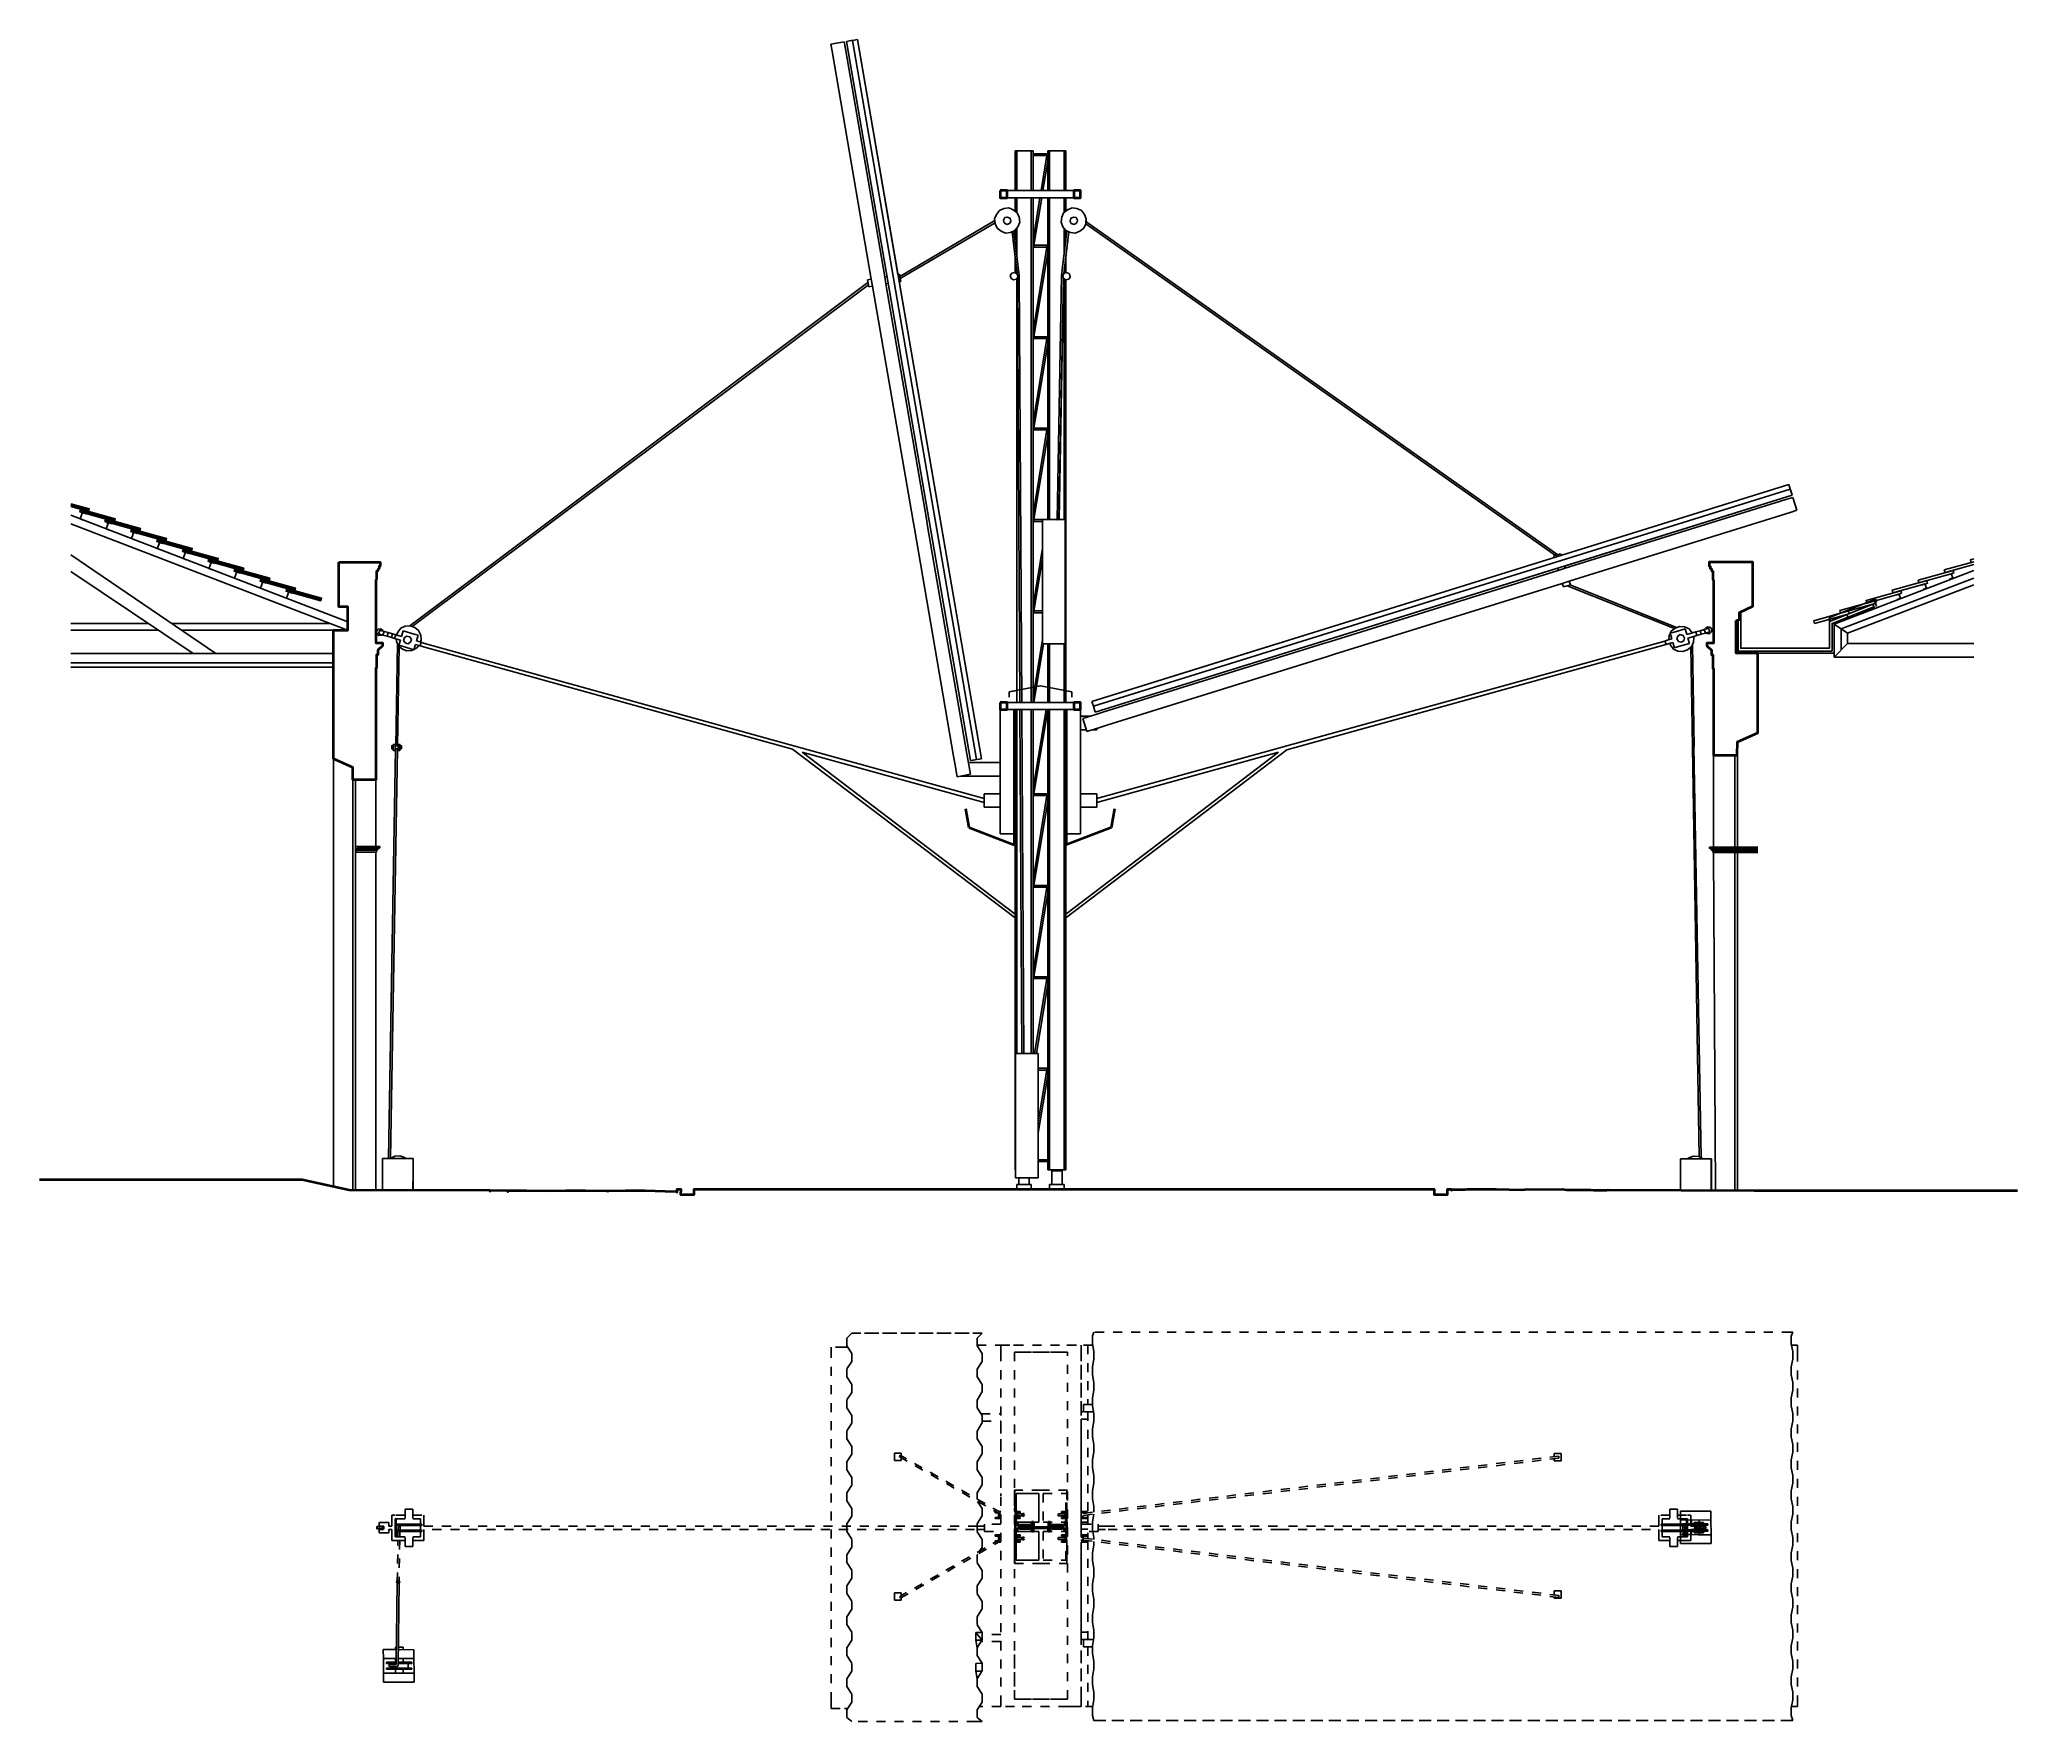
# Model space of a CAD drawing. Extents: x -10.7 to 11.2, y -2.3 to 16.3.
import ezdxf

# ---------------------------------------------------------------- set-up
doc = ezdxf.new("R2010")
doc.units = 0
doc.header["$LTSCALE"] = 0.2
doc.header["$MEASUREMENT"] = 0
doc.linetypes.add('HIDDEN', pattern=[0.375, 0.25, -0.125])
doc.layers.get('0').update_dxf_attribs({"linetype": 'CONTINUOUS'})
doc.layers.add('cortado', color=7, linetype='CONTINUOUS', lineweight=40)
doc.layers.add('projeção', color=8, linetype='HIDDEN')
doc.layers.add('visto', color=9, linetype='CONTINUOUS')

msp = doc.modelspace()

# ---------------------------------------------------------------- linework, layer by layer
at = {"linetype": 'ByBlock'}
for points in [[(-6.788, 8.513), (-6.788, 8.479), (-6.799, 8.479), (-6.799, 8.513)], [(-6.784, 8.527), (-6.784, 8.461), (-6.763, 8.461), (-6.763, 8.527)], [(-6.763, 8.513), (-6.763, 8.479), (-6.73, 8.479), (-6.73, 8.513)], [(-6.73, 8.527), (-6.73, 8.461), (-6.709, 8.461), (-6.709, 8.527)], [(-6.705, 8.513), (-6.705, 8.479), (-6.693, 8.479), (-6.693, 8.513)]]:
    msp.add_lwpolyline(points, close=True, dxfattribs=at)
at = {"layer": 'cortado', "linetype": 'ByBlock'}
for p, q in [((0.089, 7.912), (0.089, 7.417)), ((0.664, 7.912), (0.664, 7.417)), ((-0.41, 7.606), (-0.447, 7.815)), ((1.163, 7.606), (1.2, 7.815)), ((-0.41, 7.606), (0.089, 7.417)), ((1.163, 7.606), (0.664, 7.417)), ((0.103, -0.083), (0.123, -0.083)), ((0.103, -0.123), (0.103, -0.083)), ((0.103, -0.156), (0.103, -0.109)), ((0.103, -0.183), (0.103, -0.123)), ((0.103, -0.125), (0.103, -0.125)), ((0.103, -0.183), (0.123, -0.183)), ((0.123, -0.083), (0.123, -0.123)), ((0.123, -0.123), (0.283, -0.123)), ((0.283, -0.143), (0.123, -0.143)), ((0.123, -0.183), (0.123, -0.143)), ((0.283, -0.123), (0.283, -0.083)), ((0.303, -0.083), (0.283, -0.083)), ((0.283, -0.183), (0.283, -0.143)), ((0.283, -0.183), (0.303, -0.183)), ((0.303, -0.083), (0.303, -0.123)), ((0.303, -0.183), (0.303, -0.123)), ((0.466, -0.083), (0.466, -0.143)), ((0.486, -0.083), (0.466, -0.083)), ((0.466, -0.183), (0.466, -0.143)), ((0.466, -0.183), (0.486, -0.183)), ((0.486, -0.083), (0.486, -0.123)), ((0.486, -0.123), (0.646, -0.123)), ((0.646, -0.143), (0.486, -0.143)), ((0.486, -0.143), (0.486, -0.183)), ((0.646, -0.083), (0.646, -0.123)), ((0.666, -0.083), (0.646, -0.083)), ((0.646, -0.183), (0.646, -0.143)), ((0.666, -0.183), (0.646, -0.183)), ((0.666, -0.083), (0.666, -0.143)), ((0.666, -0.143), (0.666, -0.183)), ((0.666, -0.143), (0.666, -0.156))]:
    msp.add_line(p, q, dxfattribs=at)
at = {"layer": 'cortado'}
for p, q in [((0.177, -0.002), (0.18, 0.006)), ((0.18, 0.006), (0.188, 0.009)), ((0.196, 0.006), (0.188, 0.009)), ((0.199, -0.002), (0.196, 0.006)), ((0.18, -0.01), (0.177, -0.002)), ((0.188, -0.013), (0.18, -0.01)), ((0.188, -0.013), (0.196, -0.01)), ((0.196, -0.01), (0.199, -0.002)), ((0.177, -0.264), (0.18, -0.256)), ((0.18, -0.272), (0.177, -0.264)), ((0.18, -0.256), (0.188, -0.252)), ((0.188, -0.275), (0.18, -0.272)), ((0.196, -0.256), (0.188, -0.252)), ((0.188, -0.275), (0.196, -0.272)), ((0.199, -0.264), (0.196, -0.256)), ((0.196, -0.272), (0.199, -0.264))]:
    msp.add_line(p, q, dxfattribs=at)
at = {"layer": 'cortado', "linetype": 'ByBlock'}
for points in [[(-0.066, 14.659), (-0.066, 14.579), (0.009, 14.579), (0.009, 14.659)], [(0.747, 14.659), (0.747, 14.579), (0.822, 14.579), (0.822, 14.659)], [(-7.384, 10.545), (-6.927, 10.545), (-6.927, 10.5), (-6.938, 10.5), (-6.938, 10.474), (-6.948, 10.474), (-6.957, 10.445), (-6.967, 10.445), (-6.967, 10.355), (-6.977, 10.345), (-6.977, 9.65), (-6.902, 9.65), (-6.902, 9.62), (-6.952, 9.57), (-6.952, 9.52), (-6.967, 9.52), (-6.967, 9.37), (-6.977, 9.37), (-6.977, 8.135), (-7.232, 8.135), (-7.232, 8.272), (-7.446, 8.366), (-7.446, 9.792), (-7.286, 9.792), (-7.286, 10.049), (-7.384, 10.049)], [(8.078, 9.899), (8.113, 9.909), (8.113, 9.989), (8.263, 10.059), (8.263, 10.544), (7.778, 10.544), (7.778, 10.499), (7.789, 10.499), (7.789, 10.473), (7.799, 10.473), (7.808, 10.444), (7.818, 10.444), (7.818, 10.354), (7.828, 10.344), (7.828, 9.649), (7.753, 9.649), (7.753, 9.619), (7.803, 9.569), (7.803, 9.519), (7.818, 9.519), (7.818, 9.369), (7.828, 9.369), (7.828, 8.409), (8.089, 8.409), (8.093, 8.556), (8.318, 8.655), (8.318, 9.539), (8.078, 9.539)], [(-0.066, 8.992), (-0.066, 8.912), (0.009, 8.912), (0.009, 8.992)], [(0.747, 8.992), (0.747, 8.912), (0.822, 8.912), (0.822, 8.992)]]:
    msp.add_lwpolyline(points, close=True, dxfattribs=at)
msp.add_lwpolyline([(-10.697, 3.712), (-7.791, 3.712), (-7.272, 3.597), (-7.272, 3.597), (-5.714, 3.593), (-5.714, 3.582), (-5.709, 3.582), (-5.709, 3.593), (-5.519, 3.591), (-5.519, 3.58), (-5.513, 3.58), (-5.513, 3.584), (-5.506, 3.591), (-5.31, 3.591), (-5.091, 3.587), (-4.873, 3.59), (-4.654, 3.59), (-4.427, 3.586), (-4.397, 3.586), (-4.213, 3.591), (-4.191, 3.588), (-3.995, 3.589), (-3.775, 3.581), (-3.651, 3.577), (-3.644, 3.569), (-3.643, 3.569), (-3.643, 3.605), (-3.602, 3.605), (-3.603, 3.545), (-3.454, 3.545), (-3.454, 3.605), (4.734, 3.605), (4.734, 3.545), (4.883, 3.545), (4.883, 3.605), (4.923, 3.605), (4.923, 3.592), (4.926, 3.592), (4.936, 3.602), (5.08, 3.601), (5.102, 3.605), (5.382, 3.604), (5.423, 3.604), (5.705, 3.595), (5.739, 3.599), (6.157, 3.603), (6.198, 3.597), (6.47, 3.597), (6.5, 3.593), (6.643, 3.593), (6.662, 3.598), (8.275, 3.589), (11.189, 3.589)], dxfattribs=at)
for centre in [(7.634, -0.144), (-6.728, -0.742)]:
    msp.add_circle(centre, 0.0102, dxfattribs=at)
at = {"layer": 'projeção'}
for p, q in [((-1.709, 2.011), (-1.763, 1.955)), ((-1.64, 2.011), (-1.709, 2.011)), ((-0.268, 2.011), (-1.709, 2.011)), ((-1.709, 2.011), (-0.337, 2.011)), ((-0.268, 2.011), (-1.64, 2.011)), ((-0.337, 2.011), (-0.268, 2.011)), ((-0.321, 1.956), (-0.268, 2.011)), ((0.97, 2.022), (0.953, 1.979)), ((0.953, 1.979), (0.953, 1.893)), ((8.682, 2.022), (0.97, 2.022)), ((8.703, 2.022), (8.682, 2.022)), ((8.687, 1.978), (8.703, 2.022)), ((8.687, 1.893), (8.687, 1.978)), ((-1.936, 1.856), (-1.936, 1.776)), ((-1.788, 1.856), (-1.936, 1.856)), ((-1.936, -2.064), (-1.936, 1.776)), ((-1.788, 1.856), (-1.774, 1.856)), ((-1.754, 1.856), (-1.774, 1.856)), ((-1.763, 1.955), (-1.763, 1.87)), ((-1.763, 1.87), (-1.709, 1.784)), ((-1.709, 1.784), (-1.709, 1.698)), ((-0.321, 1.87), (-0.321, 1.956)), ((-0.321, 1.879), (0.095, 1.879)), ((-0.268, 1.784), (-0.321, 1.87)), ((-0.268, 1.698), (-0.268, 1.784)), ((-0.06, 1.879), (0.09, 1.879)), ((-0.06, 1.879), (-0.06, 1.799)), ((-0.06, 1.799), (-0.06, -2.041)), ((-0.06, 1.799), (-0.06, 1.799)), ((-0.06, 1.799), (-0.06, 1.116)), ((0.09, 1.879), (0.678, 1.879)), ((0.678, 1.799), (0.09, 1.799)), ((0.09, 1.799), (0.09, -2.041)), ((0.09, 1.799), (0.678, 1.799)), ((0.09, 1.799), (0.09, 1.281)), ((0.095, 1.879), (0.095, 1.879)), ((0.095, 1.879), (0.095, 1.879)), ((0.67, 1.879), (0.67, 1.878)), ((0.67, 1.878), (0.67, 1.879)), ((0.678, 1.879), (0.67, 1.879)), ((0.678, 1.879), (0.828, 1.879)), ((0.678, 1.879), (0.678, 1.879)), ((0.678, -2.041), (0.678, 1.799)), ((0.828, 1.879), (0.828, 1.799)), ((0.828, 1.799), (0.828, 1.879)), ((0.956, 1.879), (0.828, 1.879)), ((0.828, 1.799), (0.828, 0.037)), ((0.828, -2.041), (0.828, 1.799)), ((0.828, 1.139), (0.828, 1.799)), ((0.903, 1.879), (0.924, 1.879)), ((0.903, 1.879), (0.903, 1.219)), ((0.924, 1.879), (0.956, 1.879)), ((0.953, 1.893), (0.97, 1.807)), ((0.97, 1.807), (0.97, 1.721)), ((8.703, 1.807), (8.687, 1.893)), ((8.711, 1.878), (8.69, 1.878)), ((8.703, 1.721), (8.703, 1.807)), ((8.755, 1.878), (8.711, 1.878)), ((8.755, 1.878), (8.755, 1.798)), ((8.755, 1.798), (8.755, -2.042)), ((-1.709, 1.698), (-1.763, 1.613)), ((-1.763, 1.613), (-1.763, 1.527)), ((-0.321, 1.613), (-0.268, 1.698)), ((-0.321, 1.527), (-0.321, 1.613)), ((0.97, 1.721), (0.953, 1.636)), ((0.953, 1.636), (0.953, 1.55)), ((0.97, 1.464), (0.953, 1.55)), ((8.687, 1.636), (8.703, 1.721)), ((8.687, 1.636), (8.687, 1.55)), ((8.703, 1.464), (8.687, 1.55)), ((-1.763, 1.527), (-1.709, 1.441)), ((-1.709, 1.355), (-1.763, 1.27)), ((-1.709, 1.441), (-1.709, 1.355)), ((-0.268, 1.441), (-0.321, 1.527)), ((-0.321, 1.27), (-0.268, 1.356)), ((-0.268, 1.356), (-0.268, 1.441)), ((0.953, 1.293), (0.97, 1.379)), ((0.97, 1.379), (0.97, 1.464)), ((8.687, 1.293), (8.703, 1.378)), ((8.703, 1.378), (8.703, 1.464)), ((-1.763, 1.27), (-1.763, 1.184)), ((-1.763, 1.184), (-1.709, 1.098)), ((-1.709, 1.098), (-1.709, 1.013)), ((-0.321, 1.184), (-0.321, 1.27)), ((-0.268, 1.098), (-0.321, 1.184)), ((-0.278, 1.116), (-0.06, 1.116)), ((-0.268, 1.013), (-0.268, 1.098)), ((0.828, 1.139), (0.855, 1.139)), ((0.953, 1.219), (0.855, 1.219)), ((0.855, 1.219), (0.855, 1.139)), ((0.967, 1.139), (0.855, 1.139)), ((0.903, 1.139), (0.903, 0.021)), ((0.953, 1.207), (0.953, 1.293)), ((0.97, 1.121), (0.953, 1.207)), ((0.97, 1.036), (0.97, 1.121)), ((8.687, 1.207), (8.687, 1.293)), ((8.703, 1.121), (8.687, 1.207)), ((8.703, 1.036), (8.703, 1.121)), ((-1.709, 1.013), (-1.763, 0.927)), ((-1.763, 0.927), (-1.763, 0.841)), ((-0.321, 0.927), (-0.268, 1.013)), ((-0.321, 0.841), (-0.321, 0.927)), ((-0.268, 1.036), (-0.06, 1.036)), ((-0.06, 1.036), (-0.06, 0.209)), ((0.828, 0.037), (0.828, 1.059)), ((0.828, 0.037), (0.828, 1.059)), ((0.828, 1.059), (0.903, 1.059)), ((0.953, 0.95), (0.97, 1.036)), ((0.953, 0.864), (0.953, 0.95)), ((8.687, 0.95), (8.703, 1.036)), ((8.687, 0.864), (8.687, 0.95)), ((-1.763, 0.841), (-1.709, 0.755)), ((-1.709, 0.67), (-1.763, 0.584)), ((-1.709, 0.755), (-1.709, 0.67)), ((-1.235, 0.602), (-1.235, 0.682)), ((-1.235, 0.682), (-1.161, 0.682)), ((-1.183, 0.642), (-1.173, 0.659)), ((-0.06, 0.024), (-1.173, 0.659)), ((-1.161, 0.652), (-1.161, 0.682)), ((-0.268, 0.756), (-0.321, 0.841)), ((-0.321, 0.584), (-0.268, 0.67)), ((-0.268, 0.67), (-0.268, 0.756)), ((0.97, 0.779), (0.953, 0.864)), ((0.953, 0.607), (0.97, 0.693)), ((0.97, 0.693), (0.97, 0.779)), ((6.064, 0.678), (6.141, 0.678)), ((6.064, 0.644), (6.064, 0.678)), ((6.141, 0.678), (6.141, 0.598)), ((8.703, 0.778), (8.687, 0.864)), ((8.687, 0.607), (8.703, 0.693)), ((8.703, 0.693), (8.703, 0.778)), ((-1.763, 0.584), (-1.763, 0.498)), ((-1.763, 0.498), (-1.709, 0.413)), ((-1.235, 0.602), (-1.161, 0.602)), ((-1.183, 0.642), (-0.06, 0.002)), ((-1.161, 0.602), (-1.161, 0.629)), ((-0.321, 0.498), (-0.321, 0.584)), ((-0.268, 0.413), (-0.321, 0.498)), ((6.116, 0.65), (0.828, 0.012)), ((6.116, 0.627), (0.828, -0.01)), ((0.953, 0.521), (0.953, 0.607)), ((0.97, 0.436), (0.953, 0.521)), ((6.064, 0.598), (6.064, 0.621)), ((6.064, 0.598), (6.141, 0.598)), ((6.116, 0.627), (6.116, 0.65)), ((8.687, 0.521), (8.687, 0.607)), ((8.703, 0.436), (8.687, 0.521)), ((-1.709, 0.327), (-1.763, 0.241)), ((-1.763, 0.241), (-1.763, 0.155)), ((-1.709, 0.413), (-1.709, 0.327)), ((-0.321, 0.241), (-0.268, 0.327)), ((-0.321, 0.173), (-0.321, 0.241)), ((-0.268, 0.327), (-0.268, 0.413)), ((0.09, 0.274), (0.09, 0.037)), ((0.384, 0.274), (0.09, 0.274)), ((0.095, 0.274), (0.095, 0.037)), ((0.095, 0.037), (0.095, 0.274)), ((0.678, 0.274), (0.384, 0.274)), ((0.407, 0.237), (0.407, -0.081)), ((0.407, 0.237), (0.66, 0.237)), ((0.66, 0.037), (0.66, 0.237)), ((0.67, 0.274), (0.67, 0.037)), ((0.67, 0.037), (0.67, 0.274)), ((0.953, 0.264), (0.97, 0.35)), ((0.953, 0.179), (0.953, 0.264)), ((0.97, 0.35), (0.97, 0.436)), ((8.687, 0.264), (8.703, 0.35)), ((8.687, 0.178), (8.687, 0.264)), ((8.703, 0.35), (8.703, 0.436)), ((-6.641, 0.063), (-6.65, 0.063)), ((-6.65, 0.063), (-6.65, -0.104)), ((-6.613, 0.063), (-6.641, 0.063)), ((-6.581, 0.063), (-6.613, 0.063)), ((-6.565, 0.063), (-6.581, 0.063)), ((-6.565, 0.063), (-6.565, -0.104)), ((-1.763, 0.155), (-1.709, 0.07)), ((-1.709, 0.07), (-1.709, -0.016)), ((-0.268, 0.07), (-0.317, 0.148)), ((-0.268, -0.016), (-0.268, 0.07)), ((-0.123, 0.037), (-0.122, 0.037)), ((-0.123, 0.023), (-0.123, 0.037)), ((-0.123, 0.023), (-0.116, 0.023)), ((-0.116, 0.023), (-0.096, 0.023)), ((-0.084, 0.016), (-0.084, -0.029)), ((-0.082, 0.037), (-0.06, 0.037)), ((-0.079, -0.029), (-0.079, 0.013)), ((-0.064, -0.029), (-0.064, 0.004)), ((0.09, 0.037), (0.102, 0.037)), ((0.09, 0.023), (0.102, 0.023)), ((0.102, 0.037), (0.135, 0.037)), ((0.102, 0.023), (0.117, 0.023)), ((0.102, -0.029), (0.102, 0.023)), ((0.117, -0.029), (0.117, 0.023)), ((0.117, 0.023), (0.135, 0.023)), ((0.14, 0.009), (0.117, 0.009)), ((0.135, 0.037), (0.155, 0.037)), ((0.135, 0.023), (0.155, 0.023)), ((0.188, 0.009), (0.14, 0.009)), ((0.155, 0.023), (0.155, 0.037)), ((0.573, 0.006), (0.57, -0.002)), ((0.581, 0.009), (0.573, 0.006)), ((0.629, 0.009), (0.581, 0.009)), ((0.613, 0.037), (0.633, 0.037)), ((0.613, 0.037), (0.613, 0.023)), ((0.613, 0.023), (0.633, 0.023)), ((0.652, 0.009), (0.629, 0.009)), ((0.633, 0.037), (0.667, 0.037)), ((0.633, 0.023), (0.652, 0.023)), ((0.652, 0.023), (0.652, -0.029)), ((0.652, 0.023), (0.666, 0.023)), ((0.666, 0.023), (0.666, -0.029)), ((0.666, 0.023), (0.678, 0.023)), ((0.667, 0.037), (0.678, 0.037)), ((0.828, 0.037), (0.863, 0.037)), ((0.828, 0.023), (0.833, 0.023)), ((0.833, 0.013), (0.833, 0.023)), ((0.833, 0.023), (0.848, 0.023)), ((0.839, 0.023), (0.863, 0.023)), ((0.848, 0.023), (0.853, 0.023)), ((0.848, 0.015), (0.848, 0.023)), ((0.863, 0.037), (0.885, 0.037)), ((0.863, 0.023), (0.885, 0.023)), ((0.885, 0.037), (0.892, 0.037)), ((0.885, 0.023), (0.892, 0.023)), ((0.892, 0.023), (0.892, 0.037)), ((0.97, 0.093), (0.953, 0.179)), ((0.953, -0.079), (0.97, 0.007)), ((0.968, 0), (0.968, 0.007)), ((0.97, 0.029), (0.97, 0.093)), ((7.343, 0.063), (7.36, 0.063)), ((7.343, 0.063), (7.343, -0.104)), ((7.36, 0.063), (7.391, 0.063)), ((7.391, 0.063), (7.42, 0.063)), ((7.42, 0.063), (7.428, 0.063)), ((7.428, 0.063), (7.428, -0.104)), ((8.703, 0.093), (8.687, 0.178)), ((8.687, -0.079), (8.703, 0.007)), ((8.703, 0.007), (8.703, 0.093)), ((-6.963, -0.131), (-6.963, -0.156)), ((-6.963, -0.131), (-6.96, -0.131)), ((-6.96, -0.156), (-6.963, -0.156)), ((-6.936, -0.131), (-6.96, -0.131)), ((-6.96, -0.131), (-6.96, -0.156)), ((-6.96, -0.156), (-6.936, -0.156)), ((-6.939, -0.085), (-6.89, -0.085)), ((-6.939, -0.125), (-6.939, -0.085)), ((-6.89, -0.125), (-6.939, -0.125)), ((-6.939, -0.199), (-6.939, -0.164)), ((-6.939, -0.164), (-6.89, -0.164)), ((-6.89, -0.199), (-6.939, -0.199)), ((-6.906, -0.131), (-6.936, -0.131)), ((-6.936, -0.131), (-6.936, -0.156)), ((-6.936, -0.156), (-6.906, -0.156)), ((-6.887, -0.131), (-6.906, -0.131)), ((-6.906, -0.156), (-6.906, -0.131)), ((-6.887, -0.156), (-6.906, -0.156)), ((-6.89, -0.085), (-6.845, -0.085)), ((-6.89, -0.131), (-6.89, -0.125)), ((-6.89, -0.164), (-6.89, -0.156)), ((-6.845, -0.199), (-6.89, -0.199)), ((-6.887, -0.156), (-6.887, -0.131)), ((-6.845, -0.085), (-6.833, -0.085)), ((-6.833, -0.199), (-6.845, -0.199)), ((-6.833, -0.125), (-6.833, -0.085)), ((-6.833, -0.125), (-6.797, -0.125)), ((-6.833, -0.164), (-6.833, -0.199)), ((-6.797, -0.164), (-6.833, -0.164)), ((-6.797, -0.045), (-6.797, -0.003)), ((-6.762, -0.003), (-6.797, -0.003)), ((-6.797, -0.125), (-6.797, -0.045)), ((-6.797, -0.244), (-6.797, -0.164)), ((-6.65, -0.003), (-6.762, -0.003)), ((-6.75, -0.045), (-6.762, -0.045)), ((-6.762, -0.125), (-6.762, -0.045)), ((-6.762, -0.164), (-6.762, -0.125)), ((-6.762, -0.244), (-6.762, -0.164)), ((-6.75, -0.045), (-6.698, -0.045)), ((-6.75, -0.045), (-6.75, -0.125)), ((-6.75, -0.164), (-6.75, -0.125)), ((-6.75, -0.244), (-6.75, -0.164)), ((-6.741, -0.104), (-6.746, -0.104)), ((-6.746, -0.118), (-6.746, -0.104)), ((-6.746, -0.118), (-6.741, -0.118)), ((-6.746, -0.184), (-6.746, -0.169)), ((-6.741, -0.169), (-6.746, -0.169)), ((-6.746, -0.184), (-6.741, -0.184)), ((-6.718, -0.104), (-6.741, -0.104)), ((-6.741, -0.118), (-6.718, -0.118)), ((-6.73, -0.169), (-6.741, -0.169)), ((-6.741, -0.184), (-6.73, -0.184)), ((-6.731, -0.244), (-6.73, -0.144)), ((-6.727, -0.136), (-6.73, -0.144)), ((-6.72, -0.133), (-6.727, -0.136)), ((-6.708, -0.133), (-6.72, -0.133)), ((-6.676, -0.104), (-6.718, -0.104)), ((-6.718, -0.118), (-6.708, -0.118)), ((-6.711, -0.156), (-6.712, -0.244)), ((-6.708, -0.156), (-6.711, -0.156)), ((-6.708, -0.169), (-6.711, -0.169)), ((-6.711, -0.184), (-6.676, -0.184)), ((-6.704, -0.118), (-6.708, -0.118)), ((-6.708, -0.169), (-6.708, -0.118)), ((-6.708, -0.169), (-6.704, -0.169)), ((-6.707, -0.118), (-6.676, -0.118)), ((-6.687, -0.118), (-6.704, -0.118)), ((-6.704, -0.169), (-6.687, -0.169)), ((-6.698, -0.045), (-6.65, -0.045)), ((-6.657, -0.118), (-6.687, -0.118)), ((-6.687, -0.169), (-6.657, -0.169)), ((-6.65, -0.104), (-6.676, -0.104)), ((-6.676, -0.184), (-6.625, -0.184)), ((-6.62, -0.118), (-6.657, -0.118)), ((-6.657, -0.169), (-6.62, -0.169)), ((-6.65, -0.104), (-6.641, -0.104)), ((-6.641, -0.184), (-6.65, -0.184)), ((-6.65, -0.35), (-6.65, -0.184)), ((-6.641, -0.104), (-6.613, -0.104)), ((-6.613, -0.184), (-6.641, -0.184)), ((-6.625, -0.184), (-6.581, -0.184)), ((-6.581, -0.118), (-6.62, -0.118)), ((-6.62, -0.169), (-6.581, -0.169)), ((-6.613, -0.104), (-6.581, -0.104)), ((-6.581, -0.184), (-6.613, -0.184)), ((-6.581, -0.104), (-6.565, -0.104)), ((-6.545, -0.118), (-6.581, -0.118)), ((-6.581, -0.169), (-6.545, -0.169)), ((-6.565, -0.184), (-6.581, -0.184)), ((-6.565, -0.003), (-6.444, -0.003)), ((-6.565, -0.045), (-6.549, -0.045)), ((-6.521, -0.104), (-6.565, -0.104)), ((-6.565, -0.35), (-6.565, -0.184)), ((-6.565, -0.184), (-6.521, -0.184)), ((-6.532, -0.045), (-6.549, -0.045)), ((-6.52, -0.118), (-6.545, -0.118)), ((-6.545, -0.169), (-6.52, -0.169)), ((-6.532, -0.045), (-6.52, -0.045)), ((-6.487, -0.104), (-6.521, -0.104)), ((-6.521, -0.184), (-6.487, -0.184)), ((-6.502, -0.045), (-6.52, -0.045)), ((-6.507, -0.118), (-6.52, -0.118)), ((-6.487, -0.169), (-6.52, -0.169)), ((-6.52, -0.169), (-6.507, -0.169)), ((-6.507, -0.118), (-6.487, -0.118)), ((-6.502, -0.045), (-6.48, -0.045)), ((-6.468, -0.104), (-6.487, -0.104)), ((-6.487, -0.118), (-6.468, -0.118)), ((-6.468, -0.169), (-6.487, -0.169)), ((-6.487, -0.184), (-6.468, -0.184)), ((-6.48, -0.104), (-6.48, -0.045)), ((-6.48, -0.118), (-6.48, -0.164)), ((-6.48, -0.169), (-6.48, -0.164)), ((-6.48, -0.244), (-6.48, -0.184)), ((-6.468, -0.118), (-6.468, -0.104)), ((-6.468, -0.184), (-6.468, -0.169)), ((-6.444, -0.003), (-6.444, -0.045)), ((-6.444, -0.045), (-6.444, -0.125)), ((-6.444, -0.125), (-2.251, -0.125)), ((-6.444, -0.164), (-6.444, -0.244)), ((-2.251, -0.164), (-6.444, -0.164)), ((-0.321, -0.125), (-2.251, -0.125)), ((-2.251, -0.164), (-0.321, -0.164)), ((-1.709, -0.016), (-1.763, -0.102)), ((-1.763, -0.102), (-1.763, -0.187)), ((-1.763, -0.187), (-1.709, -0.273)), ((-0.321, -0.102), (-0.268, -0.016)), ((-0.321, -0.187), (-0.321, -0.102)), ((-0.24, -0.125), (-0.321, -0.125)), ((-0.321, -0.164), (-0.24, -0.164)), ((-0.268, -0.273), (-0.321, -0.187)), ((-0.06, -0.104), (-0.24, -0.104)), ((-0.24, -0.104), (-0.24, -0.125)), ((-0.24, -0.164), (-0.24, -0.125)), ((-0.24, -0.164), (-0.24, -0.184)), ((-0.24, -0.184), (-0.06, -0.184)), ((-0.123, -0.029), (-0.123, -0.043)), ((-0.123, -0.029), (-0.116, -0.029)), ((-0.123, -0.043), (-0.116, -0.043)), ((-0.116, -0.029), (-0.095, -0.029)), ((-0.116, -0.043), (-0.095, -0.043)), ((-0.095, -0.029), (-0.084, -0.029)), ((-0.095, -0.043), (-0.06, -0.043)), ((-0.084, -0.029), (-0.079, -0.029)), ((-0.079, -0.029), (-0.064, -0.029)), ((-0.064, -0.029), (-0.06, -0.029)), ((0.09, -0.029), (0.102, -0.029)), ((0.09, -0.043), (0.09, -0.109)), ((0.09, -0.043), (0.102, -0.043)), ((0.103, -0.109), (0.09, -0.109)), ((0.09, -0.156), (0.09, -0.223)), ((0.103, -0.156), (0.09, -0.156)), ((0.095, -0.043), (0.095, -0.109)), ((0.095, -0.109), (0.095, -0.043)), ((0.095, -0.156), (0.095, -0.223)), ((0.095, -0.223), (0.095, -0.156)), ((0.103, -0.164), (0.095, -0.164)), ((0.102, -0.029), (0.117, -0.029)), ((0.102, -0.043), (0.135, -0.043)), ((0.117, -0.013), (0.14, -0.013)), ((0.117, -0.029), (0.135, -0.029)), ((0.122, -0.081), (0.122, -0.083)), ((0.129, -0.164), (0.123, -0.164)), ((0.129, -0.143), (0.129, -0.164)), ((0.135, -0.029), (0.155, -0.029)), ((0.135, -0.043), (0.155, -0.043)), ((0.14, -0.013), (0.188, -0.013)), ((0.155, -0.043), (0.155, -0.029)), ((0.407, -0.081), (0.66, -0.081)), ((0.407, -0.185), (0.66, -0.185)), ((0.407, -0.185), (0.407, -0.503)), ((0.57, -0.002), (0.573, -0.01)), ((0.573, -0.01), (0.581, -0.013)), ((0.629, -0.013), (0.581, -0.013)), ((0.613, -0.029), (0.633, -0.029)), ((0.613, -0.029), (0.613, -0.043)), ((0.613, -0.043), (0.633, -0.043)), ((0.652, -0.013), (0.629, -0.013)), ((0.633, -0.029), (0.652, -0.029)), ((0.633, -0.043), (0.667, -0.043)), ((0.64, -0.102), (0.646, -0.102)), ((0.64, -0.123), (0.64, -0.102)), ((0.646, -0.083), (0.646, -0.081)), ((0.646, -0.185), (0.646, -0.183)), ((0.652, -0.029), (0.666, -0.029)), ((0.66, -0.081), (0.66, -0.043)), ((0.66, -0.223), (0.66, -0.185)), ((0.666, -0.029), (0.678, -0.029)), ((0.666, -0.102), (0.67, -0.102)), ((0.666, -0.109), (0.678, -0.109)), ((0.666, -0.156), (0.678, -0.156)), ((0.667, -0.029), (0.678, -0.029)), ((0.667, -0.043), (0.678, -0.043)), ((0.67, -0.043), (0.67, -0.109)), ((0.67, -0.109), (0.67, -0.043)), ((0.67, -0.156), (0.67, -0.223)), ((0.67, -0.223), (0.67, -0.156)), ((0.828, -0.029), (0.833, -0.029)), ((0.828, -0.043), (0.828, -0.223)), ((0.828, -0.081), (0.828, -0.043)), ((0.828, -0.223), (0.828, -0.043)), ((0.828, -0.043), (0.863, -0.043)), ((0.903, -0.081), (0.828, -0.081)), ((0.828, -0.161), (0.903, -0.161)), ((0.833, -0.029), (0.833, -0.01)), ((0.833, -0.029), (0.848, -0.029)), ((0.838, -0.104), (1.018, -0.104)), ((1.018, -0.184), (0.838, -0.184)), ((0.848, -0.029), (0.848, -0.008)), ((0.848, -0.029), (0.853, -0.029)), ((0.853, -0.029), (0.863, -0.029)), ((0.863, -0.029), (0.885, -0.029)), ((0.863, -0.043), (0.885, -0.043)), ((0.885, -0.029), (0.892, -0.029)), ((0.885, -0.043), (0.892, -0.043)), ((0.892, -0.043), (0.892, -0.029)), ((0.903, -0.001), (0.903, -0.265)), ((0.953, -0.164), (0.953, -0.079)), ((0.97, -0.25), (0.953, -0.164)), ((1.018, -0.104), (1.018, -0.125)), ((1.018, -0.164), (1.018, -0.125)), ((1.018, -0.125), (1.1, -0.125)), ((1.1, -0.164), (1.018, -0.164)), ((1.018, -0.164), (1.018, -0.184)), ((1.1, -0.125), (3.029, -0.125)), ((3.029, -0.164), (1.1, -0.164)), ((7.223, -0.125), (3.029, -0.125)), ((3.029, -0.164), (7.223, -0.164)), ((7.343, -0.003), (7.223, -0.003)), ((7.223, -0.003), (7.223, -0.045)), ((7.223, -0.045), (7.223, -0.125)), ((7.223, -0.164), (7.223, -0.244)), ((7.247, -0.104), (7.265, -0.104)), ((7.247, -0.118), (7.247, -0.104)), ((7.265, -0.118), (7.247, -0.118)), ((7.247, -0.169), (7.265, -0.169)), ((7.247, -0.184), (7.247, -0.169)), ((7.265, -0.184), (7.247, -0.184)), ((7.258, -0.104), (7.258, -0.045)), ((7.281, -0.045), (7.258, -0.045)), ((7.258, -0.118), (7.258, -0.164)), ((7.258, -0.169), (7.258, -0.164)), ((7.258, -0.244), (7.258, -0.184)), ((7.265, -0.104), (7.3, -0.104)), ((7.285, -0.118), (7.265, -0.118)), ((7.265, -0.169), (7.299, -0.169)), ((7.3, -0.184), (7.265, -0.184)), ((7.281, -0.045), (7.299, -0.045)), ((7.285, -0.118), (7.299, -0.118)), ((7.299, -0.169), (7.285, -0.169)), ((7.311, -0.045), (7.299, -0.045)), ((7.299, -0.118), (7.324, -0.118)), ((7.324, -0.169), (7.299, -0.169)), ((7.3, -0.104), (7.343, -0.104)), ((7.343, -0.184), (7.3, -0.184)), ((7.311, -0.045), (7.327, -0.045)), ((7.324, -0.118), (7.359, -0.118)), ((7.359, -0.169), (7.324, -0.169)), ((7.343, -0.045), (7.327, -0.045)), ((7.36, -0.104), (7.343, -0.104)), ((7.343, -0.184), (7.36, -0.184)), ((7.343, -0.35), (7.343, -0.184)), ((7.359, -0.118), (7.399, -0.118)), ((7.399, -0.169), (7.359, -0.169)), ((7.391, -0.104), (7.36, -0.104)), ((7.36, -0.184), (7.391, -0.184)), ((7.404, -0.184), (7.36, -0.184)), ((7.42, -0.104), (7.391, -0.104)), ((7.391, -0.184), (7.42, -0.184)), ((7.399, -0.118), (7.436, -0.118)), ((7.436, -0.169), (7.399, -0.169)), ((7.455, -0.184), (7.404, -0.184)), ((7.428, -0.104), (7.42, -0.104)), ((7.42, -0.184), (7.428, -0.184)), ((7.428, -0.003), (7.54, -0.003)), ((7.477, -0.045), (7.428, -0.045)), ((7.428, -0.104), (7.455, -0.104)), ((7.428, -0.35), (7.428, -0.184)), ((7.436, -0.118), (7.466, -0.118)), ((7.466, -0.169), (7.436, -0.169)), ((7.455, -0.104), (7.497, -0.104)), ((7.485, -0.118), (7.455, -0.118)), ((7.489, -0.184), (7.455, -0.184)), ((7.466, -0.118), (7.483, -0.118)), ((7.483, -0.169), (7.466, -0.169)), ((7.529, -0.045), (7.477, -0.045)), ((7.483, -0.118), (7.486, -0.118)), ((7.486, -0.169), (7.483, -0.169)), ((7.497, -0.118), (7.486, -0.118)), ((7.486, -0.169), (7.486, -0.118)), ((7.486, -0.133), (7.499, -0.133)), ((7.486, -0.156), (7.489, -0.156)), ((7.486, -0.169), (7.489, -0.169)), ((7.489, -0.156), (7.49, -0.244)), ((7.497, -0.104), (7.52, -0.104)), ((7.52, -0.118), (7.497, -0.118)), ((7.499, -0.133), (7.506, -0.136)), ((7.506, -0.136), (7.508, -0.144)), ((7.51, -0.244), (7.508, -0.144)), ((7.509, -0.169), (7.52, -0.169)), ((7.52, -0.184), (7.509, -0.184)), ((7.52, -0.104), (7.525, -0.104)), ((7.525, -0.118), (7.52, -0.118)), ((7.52, -0.169), (7.525, -0.169)), ((7.525, -0.184), (7.52, -0.184)), ((7.525, -0.118), (7.525, -0.104)), ((7.525, -0.184), (7.525, -0.169)), ((7.529, -0.045), (7.54, -0.045)), ((7.529, -0.045), (7.529, -0.125)), ((7.529, -0.164), (7.529, -0.125)), ((7.529, -0.244), (7.529, -0.164)), ((7.54, -0.003), (7.576, -0.003)), ((7.54, -0.125), (7.54, -0.045)), ((7.54, -0.164), (7.54, -0.125)), ((7.54, -0.244), (7.54, -0.164)), ((7.576, -0.045), (7.576, -0.003)), ((7.576, -0.125), (7.576, -0.045)), ((7.612, -0.125), (7.576, -0.125)), ((7.576, -0.164), (7.612, -0.164)), ((7.576, -0.244), (7.576, -0.164)), ((7.612, -0.125), (7.612, -0.085)), ((7.624, -0.085), (7.612, -0.085)), ((7.612, -0.164), (7.612, -0.199)), ((7.612, -0.199), (7.624, -0.199)), ((7.669, -0.085), (7.624, -0.085)), ((7.624, -0.199), (7.669, -0.199)), ((7.666, -0.131), (7.685, -0.131)), ((7.666, -0.156), (7.666, -0.131)), ((7.666, -0.156), (7.685, -0.156)), ((7.717, -0.085), (7.669, -0.085)), ((7.669, -0.131), (7.669, -0.125)), ((7.669, -0.125), (7.717, -0.125)), ((7.669, -0.164), (7.669, -0.156)), ((7.717, -0.164), (7.669, -0.164)), ((7.669, -0.199), (7.717, -0.199)), ((7.685, -0.131), (7.715, -0.131)), ((7.685, -0.156), (7.685, -0.131)), ((7.715, -0.156), (7.685, -0.156)), ((7.715, -0.131), (7.739, -0.131)), ((7.715, -0.131), (7.715, -0.156)), ((7.739, -0.156), (7.715, -0.156)), ((7.717, -0.125), (7.717, -0.085)), ((7.717, -0.199), (7.717, -0.164)), ((7.742, -0.131), (7.739, -0.131)), ((7.739, -0.131), (7.739, -0.156)), ((7.739, -0.156), (7.742, -0.156)), ((7.742, -0.131), (7.742, -0.156)), ((8.687, -0.164), (8.687, -0.079)), ((8.703, -0.25), (8.687, -0.164)), ((-6.797, -0.286), (-6.797, -0.244)), ((-6.797, -0.286), (-6.762, -0.286)), ((-6.762, -0.244), (-6.75, -0.244)), ((-6.762, -0.286), (-6.698, -0.286)), ((-6.698, -0.244), (-6.75, -0.244)), ((-6.738, -0.739), (-6.732, -0.286)), ((-6.712, -0.286), (-6.718, -0.739)), ((-6.65, -0.244), (-6.698, -0.244)), ((-6.698, -0.286), (-6.65, -0.286)), ((-6.65, -0.35), (-6.641, -0.35)), ((-6.641, -0.35), (-6.613, -0.35)), ((-6.613, -0.35), (-6.581, -0.35)), ((-6.581, -0.35), (-6.565, -0.35)), ((-6.565, -0.244), (-6.549, -0.244)), ((-6.565, -0.286), (-6.549, -0.286)), ((-6.549, -0.244), (-6.532, -0.244)), ((-6.532, -0.286), (-6.549, -0.286)), ((-6.532, -0.244), (-6.52, -0.244)), ((-6.52, -0.286), (-6.532, -0.286)), ((-6.52, -0.244), (-6.502, -0.244)), ((-6.52, -0.286), (-6.502, -0.286)), ((-6.514, -0.244), (-6.48, -0.244)), ((-6.48, -0.286), (-6.502, -0.286)), ((-6.444, -0.286), (-6.48, -0.286)), ((-6.444, -0.286), (-6.444, -0.244)), ((-1.709, -0.359), (-1.763, -0.445)), ((-1.709, -0.273), (-1.709, -0.359)), ((-0.06, -0.268), (-1.173, -0.902)), ((-1.173, -0.925), (-0.06, -0.29)), ((-0.321, -0.444), (-0.316, -0.437)), ((-0.295, -0.402), (-0.268, -0.359)), ((-0.268, -0.359), (-0.268, -0.273)), ((-0.123, -0.223), (-0.123, -0.237)), ((-0.116, -0.223), (-0.123, -0.223)), ((-0.116, -0.237), (-0.123, -0.237)), ((-0.116, -0.289), (-0.123, -0.289)), ((-0.123, -0.289), (-0.123, -0.303)), ((-0.122, -0.303), (-0.123, -0.303)), ((-0.095, -0.223), (-0.116, -0.223)), ((-0.095, -0.237), (-0.116, -0.237)), ((-0.096, -0.289), (-0.116, -0.289)), ((-0.06, -0.223), (-0.095, -0.223)), ((-0.084, -0.237), (-0.095, -0.237)), ((-0.079, -0.237), (-0.084, -0.237)), ((-0.084, -0.237), (-0.084, -0.282)), ((-0.06, -0.303), (-0.082, -0.303)), ((-0.064, -0.237), (-0.079, -0.237)), ((-0.079, -0.237), (-0.079, -0.279)), ((-0.06, -0.237), (-0.064, -0.237)), ((-0.064, -0.237), (-0.064, -0.27)), ((0.102, -0.223), (0.09, -0.223)), ((0.102, -0.237), (0.09, -0.237)), ((0.09, -0.289), (0.09, -0.289)), ((0.102, -0.289), (0.09, -0.289)), ((0.102, -0.289), (0.09, -0.289)), ((0.09, -0.303), (0.09, -0.54)), ((0.102, -0.303), (0.09, -0.303)), ((0.095, -0.303), (0.095, -0.54)), ((0.095, -0.54), (0.095, -0.303)), ((0.135, -0.223), (0.102, -0.223)), ((0.117, -0.237), (0.102, -0.237)), ((0.135, -0.237), (0.102, -0.237)), ((0.102, -0.289), (0.102, -0.237)), ((0.117, -0.289), (0.102, -0.289)), ((0.135, -0.303), (0.102, -0.303)), ((0.109, -0.237), (0.109, -0.237)), ((0.117, -0.289), (0.117, -0.237)), ((0.14, -0.252), (0.117, -0.252)), ((0.117, -0.275), (0.14, -0.275)), ((0.135, -0.289), (0.117, -0.289)), ((0.155, -0.223), (0.135, -0.223)), ((0.155, -0.237), (0.135, -0.237)), ((0.155, -0.289), (0.135, -0.289)), ((0.155, -0.303), (0.135, -0.303)), ((0.14, -0.252), (0.188, -0.252)), ((0.14, -0.275), (0.188, -0.275)), ((0.155, -0.237), (0.155, -0.223)), ((0.155, -0.303), (0.155, -0.289)), ((0.573, -0.256), (0.57, -0.264)), ((0.57, -0.264), (0.573, -0.272)), ((0.581, -0.252), (0.573, -0.256)), ((0.573, -0.272), (0.581, -0.275)), ((0.629, -0.252), (0.581, -0.252)), ((0.581, -0.275), (0.629, -0.275)), ((0.633, -0.223), (0.613, -0.223)), ((0.613, -0.223), (0.613, -0.237)), ((0.633, -0.237), (0.613, -0.237)), ((0.633, -0.289), (0.613, -0.289)), ((0.613, -0.289), (0.613, -0.303)), ((0.633, -0.303), (0.613, -0.303)), ((0.652, -0.252), (0.629, -0.252)), ((0.629, -0.275), (0.652, -0.275)), ((0.667, -0.223), (0.633, -0.223)), ((0.652, -0.237), (0.633, -0.237)), ((0.652, -0.289), (0.633, -0.289)), ((0.667, -0.303), (0.633, -0.303)), ((0.652, -0.237), (0.652, -0.289)), ((0.666, -0.237), (0.652, -0.237)), ((0.666, -0.289), (0.652, -0.289)), ((0.66, -0.503), (0.66, -0.303)), ((0.666, -0.237), (0.666, -0.289)), ((0.678, -0.237), (0.666, -0.237)), ((0.678, -0.289), (0.666, -0.289)), ((0.678, -0.223), (0.667, -0.223)), ((0.678, -0.289), (0.667, -0.289)), ((0.678, -0.303), (0.667, -0.303)), ((0.67, -0.303), (0.67, -0.54)), ((0.67, -0.54), (0.67, -0.303)), ((0.863, -0.223), (0.828, -0.223)), ((0.833, -0.237), (0.828, -0.237)), ((6.116, -0.893), (0.828, -0.256)), ((0.828, -0.278), (0.852, -0.281)), ((0.839, -0.289), (0.828, -0.289)), ((0.833, -0.289), (0.828, -0.289)), ((0.828, -0.303), (0.828, -2.041)), ((0.828, -1.301), (0.828, -0.303)), ((0.863, -0.303), (0.828, -0.303)), ((0.848, -0.237), (0.833, -0.237)), ((0.833, -0.237), (0.833, -0.256)), ((0.833, -0.279), (0.833, -0.289)), ((0.848, -0.289), (0.833, -0.289)), ((0.853, -0.237), (0.848, -0.237)), ((0.848, -0.237), (0.848, -0.258)), ((0.848, -0.281), (0.848, -0.289)), ((0.853, -0.289), (0.848, -0.289)), ((0.863, -0.237), (0.853, -0.237)), ((0.853, -0.289), (0.853, -0.237)), ((0.853, -0.281), (6.116, -0.916)), ((0.863, -0.289), (0.853, -0.289)), ((0.885, -0.223), (0.863, -0.223)), ((0.885, -0.237), (0.863, -0.237)), ((0.885, -0.289), (0.863, -0.289)), ((0.885, -0.303), (0.863, -0.303)), ((0.892, -0.223), (0.885, -0.223)), ((0.892, -0.237), (0.885, -0.237)), ((0.892, -0.289), (0.885, -0.289)), ((0.892, -0.303), (0.885, -0.303)), ((0.892, -0.237), (0.892, -0.223)), ((0.892, -0.289), (0.892, -0.303)), ((0.903, -0.287), (0.903, -1.381)), ((0.953, -0.421), (0.97, -0.336)), ((0.953, -0.507), (0.953, -0.421)), ((0.97, -0.273), (0.97, -0.25)), ((0.97, -0.336), (0.97, -0.295)), ((7.223, -0.286), (7.223, -0.244)), ((7.223, -0.286), (7.258, -0.286)), ((7.293, -0.244), (7.258, -0.244)), ((7.258, -0.286), (7.281, -0.286)), ((7.299, -0.244), (7.281, -0.244)), ((7.299, -0.286), (7.281, -0.286)), ((7.311, -0.244), (7.299, -0.244)), ((7.299, -0.286), (7.311, -0.286)), ((7.327, -0.244), (7.311, -0.244)), ((7.311, -0.286), (7.327, -0.286)), ((7.343, -0.244), (7.327, -0.244)), ((7.343, -0.286), (7.327, -0.286)), ((7.36, -0.35), (7.343, -0.35)), ((7.391, -0.35), (7.36, -0.35)), ((7.42, -0.35), (7.391, -0.35)), ((7.428, -0.35), (7.42, -0.35)), ((7.428, -0.244), (7.477, -0.244)), ((7.477, -0.286), (7.428, -0.286)), ((7.477, -0.244), (7.529, -0.244)), ((7.54, -0.286), (7.477, -0.286)), ((7.54, -0.244), (7.529, -0.244)), ((7.576, -0.286), (7.54, -0.286)), ((7.576, -0.286), (7.576, -0.244)), ((8.687, -0.422), (8.703, -0.336)), ((8.687, -0.507), (8.687, -0.422)), ((8.703, -0.336), (8.703, -0.25)), ((-1.763, -0.445), (-1.763, -0.53)), ((-1.763, -0.53), (-1.709, -0.616)), ((-1.709, -0.616), (-1.709, -0.702)), ((-0.321, -0.53), (-0.321, -0.444)), ((-0.268, -0.616), (-0.321, -0.53)), ((-0.268, -0.702), (-0.268, -0.616)), ((0.09, -0.54), (0.09, -0.444)), ((0.09, -0.54), (0.384, -0.54)), ((0.384, -0.54), (0.678, -0.54)), ((0.407, -0.503), (0.66, -0.503)), ((0.97, -0.593), (0.953, -0.507)), ((0.97, -0.679), (0.97, -0.593)), ((8.703, -0.593), (8.687, -0.507)), ((8.703, -0.679), (8.703, -0.593)), ((-1.709, -0.702), (-1.763, -0.787)), ((-1.763, -0.787), (-1.763, -0.873)), ((-1.763, -0.873), (-1.709, -0.959)), ((-1.235, -0.864), (-1.161, -0.864)), ((-1.235, -0.944), (-1.235, -0.864)), ((-1.161, -0.864), (-1.161, -0.895)), ((-0.321, -0.787), (-0.268, -0.702)), ((-0.321, -0.873), (-0.321, -0.787)), ((-0.268, -0.959), (-0.321, -0.873)), ((0.953, -0.764), (0.97, -0.679)), ((0.953, -0.85), (0.953, -0.764)), ((0.97, -0.936), (0.953, -0.85)), ((6.064, -0.842), (6.141, -0.842)), ((6.064, -0.887), (6.064, -0.842)), ((6.141, -0.842), (6.141, -0.922)), ((8.687, -0.764), (8.703, -0.679)), ((8.687, -0.85), (8.687, -0.764)), ((8.703, -0.936), (8.687, -0.85)), ((-1.709, -1.045), (-1.763, -1.13)), ((-1.709, -0.959), (-1.709, -1.045)), ((-1.235, -0.944), (-1.161, -0.944)), ((-1.176, -0.913), (-1.175, -0.905)), ((-1.175, -0.921), (-1.176, -0.913)), ((-1.175, -0.905), (-1.173, -0.902)), ((-1.173, -0.925), (-1.175, -0.921)), ((-1.161, -0.918), (-1.161, -0.944)), ((-0.321, -1.13), (-0.268, -1.044)), ((-0.268, -1.044), (-0.268, -0.959)), ((0.953, -1.107), (0.97, -1.021)), ((0.97, -1.021), (0.97, -0.936)), ((6.064, -0.922), (6.064, -0.91)), ((6.064, -0.922), (6.141, -0.922)), ((6.116, -0.916), (6.116, -0.893)), ((8.687, -1.107), (8.703, -1.022)), ((8.703, -1.022), (8.703, -0.936)), ((-1.763, -1.13), (-1.763, -1.216)), ((-1.763, -1.216), (-1.709, -1.302)), ((-1.709, -1.302), (-1.709, -1.387)), ((-0.337, -1.387), (-0.337, -1.302)), ((-0.337, -1.302), (-0.268, -1.387)), ((-0.337, -1.302), (-0.268, -1.302)), ((-0.321, -1.216), (-0.321, -1.13)), ((-0.268, -1.302), (-0.321, -1.216)), ((-0.268, -1.387), (-0.268, -1.302)), ((0.903, -1.301), (0.828, -1.301)), ((0.953, -1.193), (0.953, -1.107)), ((0.97, -1.279), (0.953, -1.193)), ((0.97, -1.364), (0.97, -1.279)), ((8.687, -1.193), (8.687, -1.107)), ((8.703, -1.279), (8.687, -1.193)), ((8.703, -1.364), (8.703, -1.279)), ((-1.709, -1.387), (-1.763, -1.473)), ((-1.763, -1.473), (-1.763, -1.559)), ((-0.337, -1.387), (-0.321, -1.473)), ((-0.337, -1.387), (-0.268, -1.387)), ((-0.321, -1.473), (-0.268, -1.387)), ((-0.321, -1.559), (-0.321, -1.473)), ((-0.06, -1.404), (-0.278, -1.404)), ((-0.06, -1.324), (-0.268, -1.324)), ((0.828, -2.041), (0.828, -1.381)), ((0.903, -1.381), (0.828, -1.381)), ((0.966, -1.381), (0.855, -1.381)), ((0.855, -1.381), (0.855, -1.461)), ((0.855, -1.461), (0.953, -1.461)), ((0.903, -1.461), (0.903, -2.121)), ((0.953, -1.45), (0.97, -1.364)), ((0.953, -1.536), (0.953, -1.45)), ((8.687, -1.45), (8.703, -1.364)), ((8.687, -1.536), (8.687, -1.45)), ((-1.763, -1.559), (-1.709, -1.645)), ((-1.709, -1.73), (-1.763, -1.816)), ((-1.709, -1.645), (-1.709, -1.73)), ((-0.337, -1.645), (-0.268, -1.644)), ((-0.337, -1.73), (-0.337, -1.645)), ((-0.337, -1.73), (-0.268, -1.73)), ((-0.321, -1.816), (-0.337, -1.73)), ((-0.268, -1.644), (-0.321, -1.559)), ((-0.321, -1.816), (-0.268, -1.73)), ((-0.268, -1.73), (-0.268, -1.644)), ((0.09, -2.041), (0.09, -1.547)), ((0.09, -1.547), (0.09, -2.041)), ((0.97, -1.621), (0.953, -1.536)), ((0.953, -1.793), (0.97, -1.707)), ((0.97, -1.707), (0.97, -1.621)), ((8.703, -1.622), (8.687, -1.536)), ((8.687, -1.793), (8.703, -1.707)), ((8.703, -1.707), (8.703, -1.622)), ((-1.763, -1.902), (-1.763, -1.816)), ((-1.763, -1.902), (-1.709, -1.987)), ((-0.321, -1.902), (-0.321, -1.816)), ((-0.268, -1.987), (-0.321, -1.902)), ((0.953, -1.879), (0.953, -1.793)), ((0.97, -1.964), (0.953, -1.879)), ((0.97, -2.05), (0.97, -1.964)), ((8.687, -1.879), (8.687, -1.793)), ((8.703, -1.964), (8.687, -1.879)), ((8.703, -2.05), (8.703, -1.964)), ((-1.936, -2.144), (-1.936, -2.064)), ((-1.936, -2.144), (-1.788, -2.144)), ((-1.788, -2.144), (-1.774, -2.144)), ((-1.774, -2.144), (-1.754, -2.144)), ((-1.709, -2.073), (-1.763, -2.159)), ((-1.763, -2.159), (-1.763, -2.245)), ((-1.709, -1.987), (-1.709, -2.073)), ((-0.268, -2.073), (-0.321, -2.159)), ((-0.321, -2.159), (-0.321, -2.244)), ((-0.06, -2.121), (-0.298, -2.121)), ((-0.268, -1.987), (-0.268, -2.073)), ((-0.06, -2.121), (-0.06, -2.041)), ((-0.06, -2.041), (-0.06, -2.121)), ((0.09, -2.121), (-0.06, -2.121)), ((0.09, -2.041), (0.678, -2.041)), ((0.678, -2.041), (0.09, -2.041)), ((0.678, -2.121), (0.09, -2.121)), ((0.678, -2.041), (0.678, -2.041)), ((0.828, -2.121), (0.678, -2.121)), ((0.678, -2.121), (0.903, -2.121)), ((0.828, -2.121), (0.828, -2.041)), ((0.903, -2.121), (0.924, -2.121)), ((0.924, -2.121), (0.956, -2.121)), ((0.953, -2.136), (0.97, -2.05)), ((0.953, -2.221), (0.953, -2.136)), ((8.687, -2.136), (8.703, -2.05)), ((8.687, -2.222), (8.687, -2.136)), ((8.711, -2.122), (8.69, -2.122)), ((8.711, -2.122), (8.755, -2.122)), ((8.755, -2.122), (8.755, -2.042)), ((-1.763, -2.245), (-1.709, -2.288)), ((-0.337, -2.288), (-1.709, -2.288)), ((-0.268, -2.288), (-0.337, -2.288)), ((-0.321, -2.244), (-0.268, -2.288)), ((0.97, -2.277), (0.953, -2.221)), ((0.97, -2.277), (8.682, -2.277)), ((0.991, -2.277), (0.97, -2.277)), ((8.703, -2.277), (0.991, -2.277)), ((8.682, -2.277), (8.703, -2.277)), ((8.703, -2.277), (8.687, -2.222))]:
    msp.add_line(p, q, dxfattribs=at)
at = {"layer": 'projeção', "linetype": 'ByBlock'}
for p, q in [((0.122, -0.183), (0.122, -0.185)), ((0.283, -0.083), (0.283, -0.081)), ((0.283, -0.185), (0.283, -0.183)), ((0.485, -0.081), (0.485, -0.083)), ((0.485, -0.183), (0.485, -0.185))]:
    msp.add_line(p, q, dxfattribs=at)
at = {"layer": 'visto'}
for p, q in [((-1.942, 16.279), (-1.794, 16.304)), ((-1.928, 16.2), (-1.942, 16.279)), ((-1.493, 13.678), (-1.928, 16.2)), ((-1.794, 16.304), (-1.78, 16.225)), ((-1.78, 16.225), (-1.78, 16.225)), ((-1.78, 16.225), (-1.345, 13.703)), ((-1.345, 13.703), (-1.78, 16.225)), ((-1.715, 16.318), (-1.769, 16.308)), ((-0.397, 8.348), (-1.769, 16.308)), ((-1.7, 16.32), (-1.715, 16.318)), ((-1.715, 16.318), (-1.715, 16.317)), ((-1.715, 16.318), (-1.715, 16.318)), ((-1.715, 16.318), (-1.715, 16.317)), ((-1.715, 16.318), (-1.715, 16.318)), ((-1.715, 16.318), (-1.715, 16.317)), ((-1.715, 16.318), (-1.715, 16.318)), ((-1.715, 16.318), (-1.715, 16.317)), ((-1.715, 16.318), (-1.715, 16.318)), ((-1.715, 16.318), (-1.715, 16.317)), ((-1.715, 16.318), (-1.715, 16.318)), ((-1.715, 16.318), (-1.715, 16.318)), ((-1.715, 16.318), (-1.715, 16.317)), ((-1.715, 16.318), (-1.715, 16.318)), ((-1.715, 16.318), (-1.715, 16.317)), ((-1.715, 16.318), (-1.715, 16.318)), ((-1.715, 16.318), (-1.715, 16.317)), ((-1.715, 16.318), (-1.715, 16.317)), ((-1.715, 16.318), (-1.715, 16.318)), ((-1.715, 16.318), (-1.715, 16.318)), ((-1.715, 16.318), (-1.715, 16.317)), ((-1.715, 16.318), (-1.715, 16.318)), ((-1.715, 16.318), (-1.715, 16.317)), ((-1.715, 16.318), (-1.715, 16.318)), ((-1.646, 16.33), (-1.7, 16.32)), ((-1.7, 16.32), (-0.328, 8.36)), ((-0.274, 8.369), (-1.646, 16.33)), ((-1.646, 16.33), (-1.646, 16.33)), ((-0.274, 8.369), (-1.646, 16.33)), ((-1.646, 16.33), (-1.646, 16.33)), ((-0.274, 8.369), (-1.646, 16.33)), ((-1.646, 16.33), (-1.646, 16.33)), ((-1.646, 16.33), (-1.646, 16.33)), ((-1.646, 16.33), (-0.274, 8.369)), ((-1.646, 16.33), (-0.274, 8.369)), ((-1.646, 16.33), (-1.646, 16.33)), ((-1.198, 13.729), (-1.646, 16.33)), ((-1.646, 16.33), (-1.646, 16.33)), ((-1.198, 13.729), (-1.646, 16.33)), ((-1.198, 13.729), (-1.646, 16.33)), ((-1.646, 16.33), (-1.646, 16.33)), ((-1.646, 16.33), (-1.646, 16.33)), ((-1.198, 13.729), (-1.646, 16.33)), ((-1.646, 16.33), (-1.646, 16.33)), ((-1.198, 13.729), (-1.646, 16.33)), ((-1.646, 16.33), (-1.646, 16.33)), ((-1.198, 13.729), (-1.646, 16.33)), ((-1.646, 16.33), (-1.646, 16.33)), ((-1.198, 13.729), (-1.646, 16.33)), ((-1.646, 16.33), (-1.646, 16.33)), ((-1.198, 13.729), (-1.646, 16.33)), ((-1.198, 13.729), (-1.646, 16.33)), ((-1.646, 16.33), (-1.646, 16.33)), ((0.097, 14.659), (0.097, 15.097)), ((0.097, 15.097), (0.117, 15.097)), ((0.277, 15.097), (0.117, 15.097)), ((0.117, 15.097), (0.117, 14.659)), ((0.277, 15.097), (0.297, 15.097)), ((0.277, 14.659), (0.277, 15.097)), ((0.297, 14.659), (0.297, 15.097)), ((0.307, 15.065), (0.297, 15.065)), ((0.297, 15.045), (0.307, 15.045)), ((0.307, 15.065), (0.45, 15.065)), ((0.307, 15.045), (0.307, 15.065)), ((0.45, 15.045), (0.307, 15.045)), ((0.45, 15.045), (0.386, 14.659)), ((0.46, 14.984), (0.406, 14.659)), ((0.45, 15.065), (0.45, 15.045)), ((0.46, 15.065), (0.45, 15.065)), ((0.45, 15.045), (0.46, 15.045)), ((0.46, 15.097), (0.48, 15.097)), ((0.46, 14.659), (0.46, 15.097)), ((0.64, 15.097), (0.48, 15.097)), ((0.48, 15.097), (0.48, 14.659)), ((0.48, 15.097), (0.48, 14.659)), ((0.64, 14.659), (0.64, 15.097)), ((0.66, 15.097), (0.64, 15.097)), ((0.66, 15.097), (0.66, 14.659)), ((-0.076, 14.437), (-0.026, 14.458)), ((0.084, 14.659), (-0.066, 14.659)), ((-0.066, 14.659), (-0.066, 14.579)), ((-0.066, 14.579), (0.084, 14.579)), ((-0.026, 14.458), (0.028, 14.465)), ((0.078, 14.445), (0.028, 14.465)), ((0.028, 14.465), (0.028, 14.465)), ((0.028, 14.465), (0.028, 14.465)), ((0.028, 14.465), (0.078, 14.445)), ((0.028, 14.465), (0.028, 14.465)), ((0.028, 14.465), (0.078, 14.445)), ((0.078, 14.445), (0.028, 14.465)), ((0.078, 14.445), (0.078, 14.445)), ((0.078, 14.445), (0.078, 14.445)), ((0.078, 14.445), (0.121, 14.412)), ((0.078, 14.445), (0.121, 14.412)), ((0.097, 14.431), (0.078, 14.445)), ((0.078, 14.445), (0.078, 14.445)), ((0.097, 14.431), (0.078, 14.445)), ((0.672, 14.659), (0.084, 14.659)), ((0.672, 14.579), (0.084, 14.579)), ((0.097, 14.431), (0.097, 14.579)), ((0.117, 14.579), (0.117, 14.415)), ((0.277, 8.992), (0.277, 14.579)), ((0.297, 8.992), (0.297, 14.579)), ((0.373, 14.579), (0.297, 14.114)), ((0.393, 14.579), (0.307, 14.053)), ((0.46, 11.015), (0.46, 14.579)), ((0.48, 14.579), (0.48, 11.015)), ((0.48, 14.579), (0.48, 11.015)), ((0.635, 14.412), (0.678, 14.445)), ((0.64, 14.415), (0.64, 14.579)), ((0.66, 14.579), (0.66, 14.431)), ((0.672, 14.659), (0.822, 14.659)), ((0.672, 14.659), (0.672, 14.659)), ((0.672, 14.579), (0.822, 14.579)), ((0.672, 14.579), (0.672, 14.579)), ((0.678, 14.445), (0.729, 14.465)), ((0.782, 14.458), (0.729, 14.465)), ((0.729, 14.465), (0.782, 14.458)), ((0.832, 14.437), (0.782, 14.458)), ((0.782, 14.458), (0.782, 14.458)), ((0.782, 14.458), (0.832, 14.437)), ((0.832, 14.437), (0.782, 14.458)), ((0.782, 14.458), (0.782, 14.458)), ((0.782, 14.458), (0.832, 14.437)), ((0.822, 14.579), (0.822, 14.659)), ((-0.127, 14.325), (-1.176, 13.706)), ((-0.124, 14.301), (-1.172, 13.683)), ((-1.172, 13.683), (-0.124, 14.301)), ((-0.129, 14.344), (-0.109, 14.394)), ((-0.124, 14.301), (-0.129, 14.344)), ((-0.122, 14.29), (-0.124, 14.301)), ((-0.101, 14.24), (-0.122, 14.29)), ((-0.109, 14.394), (-0.076, 14.437)), ((-0.058, 14.207), (-0.101, 14.24)), ((-0.017, 14.358), (-0.032, 14.331)), ((-0.024, 14.3), (-0.032, 14.331)), ((0.005, 14.284), (-0.024, 14.3)), ((0.009, 14.365), (-0.017, 14.358)), ((0.036, 14.292), (0.005, 14.284)), ((0.009, 14.365), (0.043, 14.352)), ((0.05, 14.316), (0.036, 14.292)), ((0.043, 14.352), (0.049, 14.32)), ((0.049, 14.32), (0.05, 14.316)), ((0.129, 14.258), (0.096, 14.215)), ((0.129, 14.258), (0.096, 14.215)), ((0.117, 14.242), (0.117, 13.945)), ((0.121, 14.412), (0.142, 14.362)), ((0.149, 14.308), (0.129, 14.258)), ((0.149, 14.308), (0.129, 14.258)), ((0.129, 14.258), (0.129, 14.258)), ((0.129, 14.258), (0.129, 14.258)), ((0.142, 14.362), (0.149, 14.308)), ((0.142, 14.362), (0.149, 14.308)), ((0.607, 14.308), (0.614, 14.362)), ((0.627, 14.258), (0.607, 14.308)), ((0.614, 14.362), (0.635, 14.412)), ((0.66, 14.215), (0.627, 14.258)), ((0.64, 13.945), (0.64, 14.242)), ((0.706, 14.316), (0.707, 14.32)), ((0.72, 14.292), (0.706, 14.316)), ((0.707, 14.32), (0.714, 14.352)), ((0.714, 14.352), (0.747, 14.365)), ((0.752, 14.284), (0.72, 14.292)), ((0.773, 14.358), (0.747, 14.365)), ((0.78, 14.3), (0.752, 14.284)), ((0.773, 14.358), (0.789, 14.331)), ((0.789, 14.331), (0.78, 14.3)), ((0.814, 14.207), (0.857, 14.24)), ((0.857, 14.24), (0.814, 14.207)), ((0.814, 14.207), (0.857, 14.24)), ((0.857, 14.24), (0.814, 14.207)), ((0.832, 14.437), (0.865, 14.394)), ((0.832, 14.437), (0.832, 14.437)), ((0.832, 14.437), (0.832, 14.437)), ((0.832, 14.437), (0.832, 14.437)), ((0.832, 14.437), (0.832, 14.437)), ((0.832, 14.437), (0.832, 14.437)), ((0.865, 14.394), (0.832, 14.437)), ((0.832, 14.437), (0.865, 14.394)), ((0.865, 14.394), (0.832, 14.437)), ((0.879, 14.29), (0.857, 14.24)), ((0.857, 14.24), (0.879, 14.29)), ((0.857, 14.24), (0.879, 14.29)), ((0.879, 14.29), (0.857, 14.24)), ((0.857, 14.24), (0.857, 14.24)), ((0.857, 14.24), (0.857, 14.24)), ((0.857, 14.24), (0.857, 14.24)), ((0.857, 14.24), (0.857, 14.24)), ((0.886, 14.344), (0.865, 14.394)), ((0.865, 14.394), (0.886, 14.344)), ((0.886, 14.344), (0.865, 14.394)), ((0.865, 14.394), (0.886, 14.344)), ((0.886, 14.344), (0.879, 14.29)), ((0.879, 14.291), (0.879, 14.29)), ((0.879, 14.29), (0.879, 14.291)), ((0.879, 14.29), (0.879, 14.291)), ((6.077, 10.619), (0.879, 14.291)), ((0.879, 14.29), (0.879, 14.29)), ((0.879, 14.29), (0.879, 14.29)), ((0.886, 14.344), (0.882, 14.316)), ((0.882, 14.316), (0.886, 14.344)), ((0.882, 14.316), (0.886, 14.344)), ((0.882, 14.316), (6.104, 10.627)), ((0.882, 14.316), (6.104, 10.627)), ((-0.008, 14.187), (-0.058, 14.207)), ((0.046, 14.194), (-0.008, 14.187)), ((0.046, 14.194), (-0.008, 14.187)), ((0.096, 14.215), (0.046, 14.194)), ((0.064, 14.201), (0.046, 14.194)), ((0.046, 14.194), (0.064, 14.201)), ((0.046, 14.194), (0.064, 14.201)), ((0.064, 14.201), (0.12, 13.736)), ((0.096, 14.215), (0.085, 14.21)), ((0.085, 14.21), (0.096, 14.215)), ((0.085, 14.21), (0.096, 14.215)), ((0.085, 14.21), (0.144, 13.718)), ((0.097, 14.11), (0.085, 14.21)), ((0.096, 14.215), (0.097, 14.216)), ((0.096, 14.215), (0.097, 14.216)), ((0.096, 14.215), (0.096, 14.215)), ((0.096, 14.215), (0.096, 14.215)), ((0.096, 14.215), (0.096, 14.215)), ((0.096, 14.215), (0.096, 14.215)), ((0.097, 14.11), (0.097, 14.216)), ((0.307, 14.053), (0.297, 14.053)), ((0.45, 14.033), (0.297, 13.101)), ((0.297, 14.033), (0.307, 14.033)), ((0.307, 14.053), (0.45, 14.053)), ((0.307, 14.033), (0.307, 14.053)), ((0.45, 14.033), (0.307, 14.033)), ((0.45, 14.053), (0.45, 14.033)), ((0.46, 14.053), (0.45, 14.053)), ((0.45, 14.033), (0.46, 14.033)), ((0.612, 13.718), (0.672, 14.21)), ((0.636, 13.735), (0.693, 14.201)), ((0.66, 14.216), (0.66, 14.11)), ((0.71, 14.194), (0.66, 14.215)), ((0.693, 14.201), (0.66, 13.928)), ((0.764, 14.187), (0.71, 14.194)), ((0.764, 14.187), (0.814, 14.207)), ((0.814, 14.207), (0.764, 14.187)), ((0.764, 14.187), (0.814, 14.207)), ((0.814, 14.207), (0.764, 14.187)), ((0.764, 14.187), (0.764, 14.187)), ((0.764, 14.187), (0.764, 14.187)), ((0.764, 14.187), (0.764, 14.187)), ((0.814, 14.207), (0.814, 14.207)), ((0.097, 13.745), (0.097, 13.928)), ((0.46, 13.972), (0.307, 13.04)), ((0.66, 13.928), (0.66, 13.748)), ((-6.599, 9.841), (-1.53, 13.64)), ((-1.525, 13.615), (-6.573, 9.833)), ((-1.493, 13.678), (-1.535, 13.67)), ((-1.535, 13.67), (-1.521, 13.592)), ((-1.48, 13.599), (-1.521, 13.592)), ((-1.48, 13.599), (-1.493, 13.678)), ((-1.031, 10.998), (-1.48, 13.599)), ((-1.321, 13.707), (-1.345, 13.703)), ((-1.345, 13.703), (-1.345, 13.703)), ((-1.332, 13.624), (-1.345, 13.703)), ((-1.332, 13.624), (-1.307, 13.629)), ((-1.332, 13.624), (-1.307, 13.629)), ((-1.332, 13.624), (-0.883, 11.023)), ((-1.332, 13.624), (-1.332, 13.624)), ((-1.332, 13.624), (-0.883, 11.023)), ((-1.332, 13.624), (-1.332, 13.624)), ((-1.181, 13.732), (-1.198, 13.729)), ((-1.184, 13.65), (-1.167, 13.653)), ((-1.184, 13.65), (-1.167, 13.653)), ((-0.274, 8.369), (-1.184, 13.65)), ((-0.274, 8.369), (-1.184, 13.65)), ((-0.274, 8.369), (-1.184, 13.65)), ((-0.274, 8.369), (-1.184, 13.65)), ((-0.274, 8.369), (-1.184, 13.65)), ((-0.274, 8.369), (-1.184, 13.65)), ((-0.274, 8.369), (-1.184, 13.65)), ((-0.274, 8.369), (-1.184, 13.65)), ((-0.274, 8.369), (-1.184, 13.65)), ((-1.176, 13.706), (-1.181, 13.732)), ((-1.181, 13.732), (-1.181, 13.732)), ((-1.167, 13.653), (-1.181, 13.732)), ((-1.167, 13.653), (-1.167, 13.653)), ((0.061, 13.743), (0.045, 13.716)), ((0.054, 13.684), (0.045, 13.716)), ((0.082, 13.668), (0.054, 13.684)), ((0.086, 13.75), (0.061, 13.743)), ((0.114, 13.677), (0.082, 13.668)), ((0.086, 13.75), (0.12, 13.736)), ((0.127, 13.701), (0.114, 13.677)), ((0.117, 13.762), (0.117, 13.737)), ((0.117, 13.682), (0.117, 8.992)), ((0.12, 13.736), (0.127, 13.704)), ((0.123, 13.693), (0.149, 8.992)), ((0.127, 13.704), (0.127, 13.701)), ((0.144, 13.718), (0.171, 8.992)), ((0.564, 11.012), (0.612, 13.718)), ((0.582, 11.016), (0.633, 13.688)), ((0.586, 11.017), (0.633, 13.688)), ((0.641, 13.743), (0.625, 13.716)), ((0.634, 13.684), (0.625, 13.716)), ((0.662, 13.668), (0.634, 13.684)), ((0.64, 13.74), (0.64, 13.762)), ((0.64, 11.015), (0.64, 13.681)), ((0.667, 13.75), (0.641, 13.743)), ((0.66, 13.67), (0.66, 8.992)), ((0.694, 13.677), (0.662, 13.668)), ((0.667, 13.75), (0.701, 13.736)), ((0.708, 13.701), (0.694, 13.677)), ((0.701, 13.736), (0.707, 13.704)), ((0.707, 13.704), (0.708, 13.701)), ((0.307, 13.04), (0.297, 13.04)), ((0.45, 13.021), (0.297, 12.089)), ((0.297, 13.021), (0.307, 13.021)), ((0.307, 13.04), (0.45, 13.04)), ((0.307, 13.021), (0.307, 13.04)), ((0.45, 13.021), (0.307, 13.021)), ((0.46, 12.96), (0.307, 12.028)), ((0.45, 13.04), (0.45, 13.021)), ((0.46, 13.04), (0.45, 13.04)), ((0.45, 13.021), (0.46, 13.021)), ((0.307, 12.028), (0.297, 12.028)), ((0.45, 12.009), (0.297, 11.077)), ((0.297, 12.009), (0.307, 12.009)), ((0.307, 12.028), (0.45, 12.028)), ((0.307, 12.009), (0.307, 12.028)), ((0.45, 12.009), (0.307, 12.009)), ((0.46, 11.948), (0.307, 11.016)), ((0.45, 12.028), (0.45, 12.009)), ((0.46, 12.028), (0.45, 12.028)), ((0.45, 12.009), (0.46, 12.009)), ((0.947, 9.002), (8.66, 11.405)), ((8.66, 11.405), (8.66, 11.405)), ((8.66, 11.405), (8.676, 11.353)), ((8.66, 11.405), (8.676, 11.353)), ((8.66, 11.405), (8.66, 11.405)), ((8.66, 11.405), (8.676, 11.353)), ((8.66, 11.405), (8.66, 11.405)), ((8.66, 11.405), (8.676, 11.353)), ((8.66, 11.405), (8.66, 11.405)), ((8.66, 11.405), (8.676, 11.353)), ((8.66, 11.405), (8.66, 11.405)), ((8.66, 11.405), (8.66, 11.405)), ((8.66, 11.405), (8.676, 11.353)), ((8.66, 11.405), (8.676, 11.353)), ((8.66, 11.405), (8.66, 11.405)), ((8.66, 11.405), (8.676, 11.353)), ((8.66, 11.405), (8.66, 11.405)), ((8.66, 11.405), (8.66, 11.405)), ((8.66, 11.405), (8.676, 11.353)), ((8.66, 11.405), (8.66, 11.405)), ((8.66, 11.405), (8.676, 11.353)), ((8.66, 11.405), (8.676, 11.353)), ((8.66, 11.405), (8.66, 11.405)), ((8.66, 11.405), (8.676, 11.353)), ((8.66, 11.405), (8.66, 11.405)), ((8.66, 11.405), (8.676, 11.353)), ((-10.352, 11.176), (-10.151, 11.12)), ((0.964, 8.95), (8.676, 11.353)), ((8.697, 11.286), (0.984, 8.883)), ((8.697, 11.286), (0.984, 8.883)), ((8.697, 11.286), (0.984, 8.883)), ((8.697, 11.286), (0.984, 8.883)), ((6.177, 10.501), (8.697, 11.286)), ((8.697, 11.286), (6.177, 10.501)), ((6.177, 10.501), (8.697, 11.286)), ((8.697, 11.286), (6.177, 10.501)), ((8.697, 11.286), (6.177, 10.501)), ((8.697, 11.286), (6.177, 10.501)), ((8.697, 11.286), (6.177, 10.501)), ((8.697, 11.286), (6.177, 10.501)), ((8.697, 11.286), (6.177, 10.501)), ((6.185, 10.477), (8.628, 11.239)), ((8.704, 11.262), (8.628, 11.239)), ((8.676, 11.353), (8.676, 11.353)), ((8.676, 11.353), (8.676, 11.353)), ((8.676, 11.353), (8.676, 11.353)), ((8.676, 11.353), (8.676, 11.353)), ((8.676, 11.353), (8.676, 11.353)), ((8.676, 11.353), (8.676, 11.353)), ((8.676, 11.353), (8.676, 11.353)), ((8.676, 11.353), (8.676, 11.353)), ((8.676, 11.353), (8.676, 11.353)), ((8.676, 11.353), (8.676, 11.353)), ((8.676, 11.353), (8.676, 11.353)), ((8.676, 11.353), (8.676, 11.353)), ((8.676, 11.353), (8.676, 11.353)), ((8.676, 11.353), (8.676, 11.353)), ((8.676, 11.353), (8.676, 11.353)), ((8.676, 11.353), (8.676, 11.353)), ((8.676, 11.353), (8.676, 11.353)), ((8.676, 11.353), (8.676, 11.353)), ((8.676, 11.353), (8.676, 11.353)), ((8.676, 11.353), (8.676, 11.353)), ((8.676, 11.353), (8.676, 11.353)), ((8.676, 11.353), (8.676, 11.353)), ((8.676, 11.353), (8.676, 11.353)), ((8.676, 11.353), (8.676, 11.353)), ((8.676, 11.353), (8.697, 11.286)), ((8.681, 11.338), (8.681, 11.338)), ((8.681, 11.338), (8.681, 11.338)), ((8.681, 11.338), (8.697, 11.286)), ((8.681, 11.338), (8.697, 11.286)), ((8.681, 11.338), (8.681, 11.338)), ((8.681, 11.338), (8.681, 11.338)), ((8.681, 11.338), (8.681, 11.338)), ((8.681, 11.338), (8.681, 11.338)), ((8.681, 11.338), (8.697, 11.286)), ((8.681, 11.338), (8.697, 11.286)), ((8.681, 11.338), (8.681, 11.338)), ((8.681, 11.338), (8.697, 11.286)), ((8.681, 11.338), (8.681, 11.338)), ((8.681, 11.338), (8.681, 11.338)), ((8.681, 11.338), (8.697, 11.286)), ((8.681, 11.338), (8.681, 11.338)), ((8.681, 11.338), (8.681, 11.338)), ((8.681, 11.338), (8.697, 11.286)), ((8.681, 11.338), (8.681, 11.338)), ((8.681, 11.338), (8.681, 11.338)), ((8.681, 11.338), (8.697, 11.286)), ((8.681, 11.338), (8.681, 11.338)), ((8.681, 11.338), (8.681, 11.338)), ((8.681, 11.338), (8.697, 11.286)), ((8.681, 11.338), (8.681, 11.338)), ((8.681, 11.338), (8.681, 11.338)), ((8.681, 11.338), (8.697, 11.286)), ((8.681, 11.338), (8.681, 11.338)), ((8.681, 11.338), (8.681, 11.338)), ((8.681, 11.338), (8.697, 11.286)), ((8.681, 11.338), (8.681, 11.338)), ((8.681, 11.338), (8.681, 11.338)), ((8.681, 11.338), (8.681, 11.338)), ((8.681, 11.338), (8.697, 11.286)), ((8.681, 11.338), (8.697, 11.286)), ((8.681, 11.338), (8.681, 11.338)), ((8.681, 11.338), (8.681, 11.338)), ((8.697, 11.286), (8.697, 11.286)), ((8.704, 11.262), (8.749, 11.119)), ((-7.286, 9.884), (-10.352, 11.063)), ((-7.291, 9.792), (-10.352, 10.968)), ((-10.249, 11.116), (-9.864, 11.01)), ((-9.969, 11.009), (-9.583, 10.902)), ((-1.017, 10.919), (-1.031, 10.998)), ((-0.883, 11.023), (-0.883, 11.023)), ((-0.883, 11.023), (-0.87, 10.944)), ((-0.87, 10.944), (-0.435, 8.422)), ((-0.87, 10.944), (-0.87, 10.944)), ((-0.87, 10.944), (-0.435, 8.422)), ((0.307, 11.016), (0.297, 11.016)), ((0.297, 10.996), (0.307, 10.996)), ((0.307, 11.016), (0.45, 11.016)), ((0.307, 10.996), (0.307, 11.016)), ((0.401, 10.996), (0.307, 10.996)), ((0.564, 11.015), (0.401, 11.015)), ((0.401, 11.015), (0.401, 9.64)), ((0.45, 11.016), (0.45, 11.015)), ((0.46, 11.016), (0.45, 11.016)), ((0.564, 11.012), (0.582, 11.016)), ((0.564, 11.012), (0.567, 11.013)), ((0.582, 11.016), (0.567, 11.013)), ((0.653, 11.015), (0.575, 11.015)), ((0.586, 11.017), (0.582, 11.016)), ((0.653, 9.64), (0.653, 11.015)), ((8.673, 11.095), (6.229, 10.334)), ((6.229, 10.334), (8.673, 11.095)), ((8.749, 11.119), (8.673, 11.095)), ((8.673, 11.095), (8.673, 11.095)), ((-9.682, 10.898), (-9.296, 10.791)), ((-9.397, 10.789), (-9.012, 10.682)), ((-0.583, 8.397), (-1.017, 10.919)), ((-8.745, 9.532), (-10.352, 10.626)), ((-9.11, 10.678), (-8.724, 10.571)), ((-8.827, 10.57), (-8.442, 10.463)), ((0.401, 10.7), (0.297, 10.065)), ((0.401, 10.578), (0.307, 10.004)), ((6.058, 10.613), (6.135, 10.637)), ((6.135, 10.637), (6.14, 10.62)), ((6.135, 10.637), (6.135, 10.637)), ((6.135, 10.637), (6.135, 10.637)), ((-8.997, 9.532), (-10.352, 10.441)), ((-8.54, 10.459), (-8.154, 10.352)), ((-8.253, 10.349), (-7.867, 10.242)), ((0.984, 8.883), (6.101, 10.477)), ((6.101, 10.477), (0.984, 8.883)), ((0.984, 8.883), (6.101, 10.477)), ((6.101, 10.477), (0.984, 8.883)), ((6.101, 10.477), (0.984, 8.883)), ((6.101, 10.477), (0.984, 8.883)), ((6.101, 10.477), (0.984, 8.883)), ((6.101, 10.477), (0.984, 8.883)), ((6.101, 10.477), (0.984, 8.883)), ((3.588, 9.668), (6.108, 10.453)), ((6.153, 10.31), (3.633, 9.525)), ((3.633, 9.525), (6.153, 10.31)), ((6.108, 10.453), (6.101, 10.477)), ((6.108, 10.453), (6.185, 10.477)), ((6.229, 10.334), (6.153, 10.31)), ((6.229, 10.334), (6.153, 10.31)), ((6.153, 10.31), (6.153, 10.31)), ((6.153, 10.31), (6.165, 10.27)), ((6.242, 10.293), (6.165, 10.27)), ((6.177, 10.501), (6.185, 10.477)), ((6.177, 10.501), (6.185, 10.477)), ((6.229, 10.334), (6.229, 10.334)), ((6.229, 10.334), (6.242, 10.293)), ((6.242, 10.293), (6.241, 10.293)), ((7.417, 9.821), (6.241, 10.293)), ((9.24, 9.805), (10.706, 10.369)), ((9.31, 9.758), (10.706, 10.294)), ((-7.965, 10.238), (-7.58, 10.131)), ((6.208, 10.283), (7.394, 9.809)), ((-10.352, 9.867), (-9.497, 9.867)), ((-9.237, 9.867), (-7.486, 9.867)), ((0.307, 10.004), (0.297, 10.004)), ((0.297, 9.984), (0.307, 9.984)), ((0.307, 10.004), (0.401, 10.004)), ((0.307, 9.984), (0.307, 10.004)), ((0.401, 9.984), (0.307, 9.984)), ((9.31, 9.758), (9.16, 9.859)), ((9.16, 9.494), (9.16, 9.859)), ((-9.385, 9.792), (-10.352, 9.792)), ((-7.446, 9.792), (-9.127, 9.792)), ((-6.951, 9.804), (-6.969, 9.781)), ((-6.969, 9.781), (-6.966, 9.751)), ((-6.942, 9.732), (-6.966, 9.751)), ((-6.92, 9.808), (-6.951, 9.804)), ((-6.945, 9.752), (-6.933, 9.792)), ((-6.945, 9.752), (-6.897, 9.738)), ((-6.912, 9.735), (-6.942, 9.732)), ((-6.885, 9.778), (-6.933, 9.792)), ((-6.897, 9.789), (-6.92, 9.808)), ((-6.908, 9.741), (-6.912, 9.735)), ((-6.896, 9.781), (-6.897, 9.789)), ((-6.897, 9.738), (-6.885, 9.778)), ((-6.897, 9.738), (-6.851, 9.724)), ((-6.839, 9.765), (-6.885, 9.778)), ((-6.851, 9.724), (-6.839, 9.765)), ((-6.851, 9.724), (-6.839, 9.765)), ((-6.851, 9.724), (-6.803, 9.71)), ((-6.792, 9.751), (-6.839, 9.765)), ((-6.803, 9.71), (-6.792, 9.751)), ((-6.792, 9.751), (-6.803, 9.71)), ((-6.768, 9.7), (-6.803, 9.71)), ((-6.756, 9.74), (-6.792, 9.751)), ((-6.768, 9.7), (-6.756, 9.74)), ((-6.704, 9.681), (-6.768, 9.7)), ((-6.693, 9.722), (-6.756, 9.74)), ((-6.746, 9.737), (-6.756, 9.74)), ((-6.756, 8.513), (-6.737, 9.643)), ((-6.747, 9.665), (-6.75, 9.695)), ((-6.724, 9.616), (-6.747, 9.665)), ((-6.746, 9.737), (-6.734, 9.771)), ((-6.734, 9.771), (-6.699, 9.813)), ((-6.721, 9.624), (-6.704, 9.681)), ((-6.699, 9.813), (-6.65, 9.836)), ((-6.693, 9.722), (-6.675, 9.784)), ((-6.553, 9.749), (-6.675, 9.784)), ((-6.659, 9.711), (-6.668, 9.679)), ((-6.668, 9.679), (-6.652, 9.651)), ((-6.631, 9.727), (-6.659, 9.711)), ((-6.652, 9.651), (-6.62, 9.642)), ((-6.65, 9.836), (-6.596, 9.841)), ((-6.599, 9.718), (-6.631, 9.727)), ((-6.62, 9.642), (-6.592, 9.659)), ((-6.583, 9.69), (-6.599, 9.718)), ((-6.596, 9.841), (-6.544, 9.822)), ((-6.592, 9.659), (-6.583, 9.69)), ((-6.573, 9.833), (-6.544, 9.822)), ((-6.555, 9.575), (-6.538, 9.633)), ((-6.553, 9.749), (-6.508, 9.736)), ((-6.544, 9.822), (-6.502, 9.788)), ((-6.544, 9.822), (-6.502, 9.788)), ((-6.538, 9.633), (-6.486, 9.618)), ((-6.526, 9.674), (-6.508, 9.736)), ((-6.526, 9.674), (-6.474, 9.659)), ((-6.502, 9.788), (-6.502, 9.788)), ((-6.502, 9.788), (-6.479, 9.738)), ((-6.502, 9.788), (-6.479, 9.738)), ((-6.486, 9.618), (-6.474, 9.659)), ((-6.474, 9.684), (-6.482, 9.661)), ((-6.474, 9.684), (-6.482, 9.661)), ((-6.474, 9.659), (-6.482, 9.661)), ((-6.479, 9.738), (-6.474, 9.684)), ((-6.479, 9.738), (-6.474, 9.684)), ((-6.474, 9.684), (-6.474, 9.684)), ((-6.474, 9.684), (-6.474, 9.684)), ((-6.45, 9.649), (-6.474, 9.659)), ((-6.45, 9.649), (-2.365, 8.515)), ((0.401, 9.688), (0.297, 9.052)), ((0.413, 9.64), (0.307, 8.992)), ((0.401, 9.64), (0.653, 9.64)), ((0.46, 8.992), (0.46, 9.64)), ((0.48, 9.64), (0.48, 8.992)), ((0.48, 9.64), (0.48, 8.992)), ((0.64, 8.992), (0.64, 9.64)), ((0.947, 9.002), (2.995, 9.64)), ((1.068, 8.883), (3.512, 9.644)), ((3.106, 8.511), (7.289, 9.671)), ((3.512, 9.644), (3.588, 9.668)), ((7.289, 9.671), (7.313, 9.68)), ((7.289, 9.628), (7.325, 9.639)), ((7.313, 9.68), (7.365, 9.695)), ((7.377, 9.655), (7.325, 9.639)), ((7.325, 9.639), (7.342, 9.644)), ((7.336, 9.731), (7.332, 9.685)), ((7.348, 9.756), (7.336, 9.731)), ((7.342, 9.644), (7.349, 9.625)), ((7.347, 9.757), (7.392, 9.77)), ((7.347, 9.757), (7.365, 9.695)), ((7.359, 9.78), (7.348, 9.757)), ((7.401, 9.815), (7.359, 9.78)), ((7.377, 9.655), (7.394, 9.597)), ((7.392, 9.77), (7.514, 9.805)), ((7.452, 9.834), (7.401, 9.815)), ((7.431, 9.726), (7.422, 9.694)), ((7.422, 9.694), (7.438, 9.666)), ((7.459, 9.742), (7.431, 9.726)), ((7.438, 9.666), (7.47, 9.658)), ((7.56, 9.645), (7.438, 9.61)), ((7.506, 9.829), (7.452, 9.834)), ((7.491, 9.734), (7.459, 9.742)), ((7.47, 9.658), (7.498, 9.674)), ((7.507, 9.705), (7.491, 9.734)), ((7.498, 9.674), (7.507, 9.705)), ((7.556, 9.805), (7.506, 9.829)), ((7.506, 9.829), (7.506, 9.829)), ((7.556, 9.805), (7.506, 9.829)), ((7.514, 9.805), (7.532, 9.743)), ((7.532, 9.743), (7.595, 9.762)), ((7.607, 9.721), (7.543, 9.703)), ((7.543, 9.703), (7.56, 9.645)), ((7.591, 9.763), (7.556, 9.805)), ((7.591, 9.763), (7.556, 9.805)), ((7.581, 9.609), (7.604, 9.658)), ((7.592, 9.761), (7.591, 9.763)), ((7.592, 9.761), (7.591, 9.763)), ((7.613, 8.504), (7.593, 9.635)), ((7.595, 9.762), (7.631, 9.772)), ((7.595, 9.762), (7.595, 9.762)), ((7.604, 9.658), (7.609, 9.712)), ((7.607, 9.721), (7.606, 9.721)), ((7.609, 9.712), (7.606, 9.721)), ((7.609, 9.712), (7.606, 9.721)), ((7.642, 9.731), (7.607, 9.721)), ((7.631, 9.772), (7.678, 9.786)), ((7.631, 9.772), (7.642, 9.731)), ((7.642, 9.731), (7.69, 9.746)), ((7.724, 9.799), (7.678, 9.786)), ((7.678, 9.786), (7.69, 9.746)), ((7.678, 9.786), (7.69, 9.746)), ((7.69, 9.746), (7.736, 9.759)), ((7.724, 9.799), (7.772, 9.813)), ((7.724, 9.799), (7.736, 9.759)), ((7.735, 9.803), (7.736, 9.81)), ((7.736, 9.81), (7.759, 9.829)), ((7.736, 9.759), (7.784, 9.773)), ((7.736, 9.759), (7.747, 9.762)), ((7.747, 9.762), (7.751, 9.756)), ((7.781, 9.753), (7.751, 9.756)), ((7.79, 9.826), (7.759, 9.829)), ((7.772, 9.813), (7.784, 9.773)), ((7.805, 9.772), (7.781, 9.753)), ((7.808, 9.802), (7.79, 9.826)), ((7.805, 9.772), (7.808, 9.802)), ((9.31, 9.644), (9.16, 9.494)), ((9.24, 9.574), (9.24, 9.805)), ((9.31, 9.644), (9.31, 9.758)), ((10.706, 9.644), (9.31, 9.644)), ((-10.352, 9.532), (-7.446, 9.532)), ((-10.352, 9.432), (-7.446, 9.432)), ((-6.718, 9.61), (-6.736, 8.513)), ((-6.682, 9.581), (-6.724, 9.616)), ((-6.599, 9.588), (-6.721, 9.624)), ((-6.631, 9.562), (-6.682, 9.581)), ((-6.577, 9.568), (-6.631, 9.562)), ((-6.599, 9.588), (-6.555, 9.575)), ((-6.558, 9.576), (-6.577, 9.568)), ((-6.558, 9.576), (-6.577, 9.568)), ((-6.577, 9.568), (-6.577, 9.568)), ((-6.555, 9.575), (-6.554, 9.578)), ((-6.555, 9.575), (-6.555, 9.575)), ((-6.527, 9.591), (-6.554, 9.578)), ((-6.527, 9.591), (-6.554, 9.578)), ((-6.501, 9.623), (-6.527, 9.591)), ((-6.486, 9.618), (-6.45, 9.607)), ((-6.486, 9.618), (-6.486, 9.618)), ((-6.45, 9.607), (-2.365, 8.473)), ((3.556, 9.501), (1.113, 8.74)), ((1.113, 8.74), (3.556, 9.501)), ((3.106, 8.468), (7.289, 9.628)), ((3.633, 9.525), (3.556, 9.501)), ((3.556, 9.501), (3.556, 9.501)), ((3.633, 9.525), (3.633, 9.525)), ((3.633, 9.525), (3.633, 9.525)), ((7.349, 9.625), (7.384, 9.583)), ((7.384, 9.583), (7.433, 9.56)), ((7.438, 9.61), (7.394, 9.597)), ((7.433, 9.56), (7.488, 9.555)), ((7.488, 9.555), (7.539, 9.574)), ((7.488, 9.555), (7.539, 9.574)), ((7.488, 9.555), (7.488, 9.555)), ((7.539, 9.574), (7.581, 9.609)), ((7.539, 9.574), (7.574, 9.603)), ((7.574, 9.603), (7.593, 8.495)), ((10.706, 9.494), (9.16, 9.494)), ((-10.352, 9.382), (-7.446, 9.382)), ((-0.066, 8.992), (0.084, 8.992)), ((-0.066, 8.992), (-0.066, 8.912)), ((0.033, 9.11), (0.378, 9.175)), ((0.378, 9.175), (0.033, 9.11)), ((0.033, 9.11), (0.097, 9.122)), ((0.097, 9.122), (0.033, 9.11)), ((0.033, 9.11), (0.033, 9.11)), ((0.033, 9.11), (0.033, 9.049)), ((0.033, 9.049), (0.033, 9.11)), ((0.033, 9.11), (0.033, 9.11)), ((0.033, 9.11), (0.033, 9.049)), ((0.033, 9.049), (0.033, 9.11)), ((0.033, 9.049), (0.033, 9.049)), ((0.033, 9.049), (0.033, 9.049)), ((0.084, 8.992), (0.672, 8.992)), ((0.297, 9.159), (0.315, 9.163)), ((0.315, 9.163), (0.297, 9.159)), ((0.336, 9.167), (0.378, 9.175)), ((0.378, 9.175), (0.336, 9.167)), ((0.378, 9.175), (0.46, 9.159)), ((0.46, 9.159), (0.378, 9.175)), ((0.378, 9.175), (0.378, 9.175)), ((0.378, 9.175), (0.378, 9.175)), ((0.378, 9.175), (0.724, 9.11)), ((0.724, 9.11), (0.378, 9.175)), ((0.48, 9.156), (0.48, 9.156)), ((0.48, 9.156), (0.48, 9.156)), ((0.66, 9.122), (0.724, 9.11)), ((0.724, 9.11), (0.66, 9.122)), ((0.822, 8.992), (0.672, 8.992)), ((0.672, 8.992), (0.672, 8.992)), ((0.724, 9.11), (0.724, 9.11)), ((0.724, 9.11), (0.724, 9.049)), ((0.724, 9.049), (0.724, 9.11)), ((0.724, 9.11), (0.724, 9.11)), ((0.724, 9.11), (0.724, 9.049)), ((0.724, 9.049), (0.724, 9.11)), ((0.724, 9.049), (0.724, 9.049)), ((0.724, 9.049), (0.724, 9.049)), ((0.822, 8.992), (0.822, 8.839)), ((0.947, 9.002), (0.947, 9.002)), ((0.964, 8.95), (0.947, 9.002)), ((-0.066, 8.912), (-0.066, 7.618)), ((-0.066, 8.912), (0.084, 8.912)), ((0.084, 8.912), (0.672, 8.912)), ((0.084, 8.327), (0.084, 8.912)), ((0.084, 8.912), (0.084, 7.618)), ((0.097, 3.817), (0.097, 8.912)), ((0.117, 8.912), (0.117, 5.106)), ((0.15, 8.912), (0.171, 5.106)), ((0.171, 8.912), (0.193, 5.106)), ((0.277, 5.106), (0.277, 8.912)), ((0.297, 5.106), (0.297, 8.912)), ((0.44, 8.912), (0.297, 8.04)), ((0.46, 8.911), (0.307, 7.979)), ((0.46, 3.817), (0.46, 8.912)), ((0.48, 8.912), (0.48, 3.817)), ((0.48, 8.912), (0.48, 3.817)), ((0.64, 3.817), (0.64, 8.912)), ((0.66, 8.912), (0.66, 3.817)), ((0.672, 8.912), (0.672, 7.618)), ((0.672, 8.912), (0.822, 8.912)), ((0.822, 8.912), (0.822, 7.618)), ((0.822, 8.839), (0.822, 8.839)), ((0.926, 8.839), (0.822, 8.839)), ((0.822, 8.689), (0.822, 8.839)), ((0.849, 8.815), (0.992, 8.859)), ((0.849, 8.815), (0.893, 8.671)), ((0.984, 8.883), (0.964, 8.95)), ((0.984, 8.883), (0.984, 8.883)), ((0.984, 8.883), (0.985, 8.883)), ((0.985, 8.883), (0.984, 8.883)), ((0.984, 8.883), (0.984, 8.883)), ((0.984, 8.883), (0.984, 8.883)), ((0.984, 8.883), (0.985, 8.883)), ((0.984, 8.883), (0.984, 8.883)), ((0.985, 8.883), (0.984, 8.883)), ((0.984, 8.883), (0.984, 8.883)), ((0.985, 8.883), (0.984, 8.883)), ((0.984, 8.883), (0.984, 8.883)), ((0.985, 8.883), (0.984, 8.883)), ((0.984, 8.883), (0.984, 8.883)), ((0.985, 8.883), (0.984, 8.883)), ((0.984, 8.883), (0.984, 8.883)), ((0.985, 8.883), (0.984, 8.883)), ((0.984, 8.883), (0.984, 8.883)), ((0.985, 8.883), (0.984, 8.883)), ((0.984, 8.883), (0.984, 8.883)), ((0.985, 8.883), (0.984, 8.883)), ((0.984, 8.883), (0.984, 8.883)), ((0.985, 8.883), (0.984, 8.883)), ((0.984, 8.883), (0.984, 8.883)), ((0.992, 8.859), (1.068, 8.883)), ((0.822, 8.689), (0.822, 7.981)), ((0.822, 8.689), (0.822, 8.689)), ((0.888, 8.689), (0.822, 8.689)), ((1.036, 8.716), (0.893, 8.671)), ((0.949, 8.689), (0.893, 8.671)), ((0.893, 8.671), (0.893, 8.671)), ((1.002, 8.689), (0.949, 8.689)), ((1.037, 8.716), (1.002, 8.705)), ((1.002, 8.689), (1.002, 8.705)), ((1.002, 8.705), (1.002, 8.689)), ((1.002, 8.689), (1.002, 8.689)), ((1.113, 8.74), (1.036, 8.716)), ((1.037, 8.716), (1.037, 8.716)), ((1.037, 8.716), (1.037, 8.716)), ((1.036, 8.716), (1.036, 8.716)), ((1.113, 8.74), (1.113, 8.74)), ((-7.446, 3.636), (-7.446, 8.366)), ((-6.834, 3.942), (-6.757, 8.479)), ((-6.737, 8.479), (-6.812, 3.946)), ((-2.365, 8.515), (-2.257, 8.485)), ((-2.365, 8.473), (0.097, 6.606)), ((-2.257, 8.485), (-0.246, 7.927)), ((-2.257, 8.443), (0.097, 6.649)), ((-0.246, 7.885), (-2.257, 8.443)), ((-0.569, 8.318), (-0.583, 8.397)), ((-0.569, 8.318), (-0.543, 8.17)), ((-0.435, 8.422), (-0.435, 8.423)), ((-0.435, 8.422), (-0.435, 8.422)), ((-0.435, 8.422), (-0.421, 8.343)), ((-0.421, 8.343), (-0.418, 8.327)), ((-0.421, 8.343), (-0.421, 8.343)), ((-0.421, 8.343), (-0.421, 8.343)), ((-0.421, 8.343), (-0.396, 8.196)), ((-0.418, 8.327), (-0.066, 8.327)), ((-0.397, 8.348), (-0.343, 8.357)), ((-0.343, 8.357), (-0.397, 8.348)), ((-0.397, 8.348), (-0.343, 8.357)), ((-0.397, 8.348), (-0.343, 8.357)), ((-0.397, 8.348), (-0.343, 8.357)), ((-0.397, 8.348), (-0.343, 8.357)), ((-0.397, 8.348), (-0.348, 8.356)), ((-0.366, 8.353), (-0.397, 8.348)), ((-0.397, 8.348), (-0.343, 8.357)), ((-0.397, 8.348), (-0.343, 8.357)), ((-0.397, 8.348), (-0.343, 8.357)), ((-0.397, 8.348), (-0.343, 8.357)), ((-0.372, 8.352), (-0.343, 8.357)), ((-0.343, 8.357), (-0.328, 8.36)), ((-0.343, 8.357), (-0.343, 8.357)), ((-0.343, 8.357), (-0.343, 8.357)), ((-0.274, 8.369), (-0.328, 8.36)), ((-0.274, 8.369), (-0.328, 8.36)), ((-0.274, 8.369), (-0.328, 8.36)), ((-0.328, 8.36), (-0.274, 8.369)), ((-0.274, 8.369), (-0.328, 8.36)), ((-0.274, 8.369), (-0.328, 8.36)), ((-0.274, 8.369), (-0.328, 8.36)), ((-0.274, 8.369), (-0.328, 8.36)), ((-0.274, 8.369), (-0.328, 8.36)), ((-0.274, 8.369), (-0.328, 8.36)), ((-0.278, 8.368), (-0.328, 8.36)), ((-0.303, 8.364), (-0.328, 8.36)), ((-0.274, 8.369), (-0.303, 8.364)), ((-0.294, 8.365), (-0.274, 8.369)), ((-0.274, 8.369), (-0.274, 8.369)), ((-0.274, 8.369), (-0.274, 8.369)), ((-0.274, 8.369), (-0.274, 8.369)), ((-0.274, 8.369), (-0.274, 8.369)), ((-0.274, 8.369), (-0.274, 8.369)), ((-0.274, 8.369), (-0.274, 8.369)), ((-0.274, 8.369), (-0.274, 8.369)), ((-0.274, 8.369), (-0.274, 8.369)), ((-0.274, 8.369), (-0.274, 8.369)), ((-0.274, 8.369), (-0.274, 8.369)), ((-0.274, 8.369), (-0.274, 8.369)), ((-0.274, 8.369), (-0.274, 8.369)), ((-0.274, 8.369), (-0.274, 8.369)), ((0.084, 8.327), (0.084, 8.327)), ((0.084, 8.177), (0.084, 8.327)), ((0.66, 6.606), (3.106, 8.468)), ((0.66, 6.649), (3.014, 8.443)), ((3.014, 8.485), (1.002, 7.927)), ((3.014, 8.443), (1.002, 7.885)), ((3.106, 8.511), (3.014, 8.485)), ((7.596, 8.496), (7.593, 8.495)), ((7.593, 8.495), (7.668, 3.962)), ((7.603, 8.5), (7.596, 8.496)), ((7.61, 8.503), (7.603, 8.5)), ((7.613, 8.504), (7.61, 8.503)), ((7.69, 3.952), (7.61, 8.503)), ((7.828, 8.409), (7.828, 7.389)), ((8.063, 3.589), (8.063, 8.409)), ((8.093, 8.409), (8.093, 3.589)), ((-7.232, 7.396), (-7.232, 8.135)), ((-7.202, 8.135), (-7.202, 3.597)), ((-6.977, 7.396), (-6.977, 8.135)), ((-0.546, 8.183), (-0.546, 8.177)), ((-0.545, 8.177), (-0.546, 8.177)), ((-0.543, 8.17), (-0.396, 8.196)), ((-0.543, 8.17), (-0.504, 8.177)), ((-0.543, 8.17), (-0.543, 8.17)), ((-0.543, 8.17), (-0.543, 8.17)), ((-0.066, 8.177), (-0.504, 8.177)), ((0.084, 7.538), (0.084, 8.177)), ((0.084, 8.177), (0.084, 8.177)), ((-0.066, 7.981), (-0.246, 7.981)), ((-0.246, 7.927), (-0.246, 7.981)), ((-0.246, 7.927), (-0.246, 7.885)), ((-0.246, 7.831), (-0.246, 7.885)), ((0.084, 7.981), (0.084, 7.981)), ((0.084, 7.831), (0.084, 7.981)), ((0.089, 7.417), (0.089, 7.912)), ((0.089, 7.912), (0.089, 7.912)), ((0.307, 7.979), (0.297, 7.979)), ((0.45, 7.96), (0.297, 7.028)), ((0.297, 7.96), (0.307, 7.96)), ((0.307, 7.979), (0.45, 7.979)), ((0.307, 7.96), (0.307, 7.979)), ((0.45, 7.96), (0.307, 7.96)), ((0.46, 7.899), (0.307, 6.967)), ((0.45, 7.979), (0.45, 7.96)), ((0.46, 7.979), (0.45, 7.979)), ((0.45, 7.96), (0.46, 7.96)), ((0.664, 7.417), (0.664, 7.912)), ((0.664, 7.912), (0.664, 7.912)), ((0.822, 7.981), (0.822, 7.981)), ((0.822, 7.981), (0.822, 7.831)), ((0.822, 7.981), (1.002, 7.981)), ((1.002, 7.981), (1.002, 7.927)), ((1.002, 7.885), (1.002, 7.927)), ((1.002, 7.885), (1.002, 7.831)), ((-0.447, 7.815), (-0.447, 7.815)), ((-0.447, 7.815), (-0.41, 7.606)), ((-0.066, 7.831), (-0.246, 7.831)), ((0.084, 7.831), (0.084, 7.831)), ((0.822, 7.831), (0.822, 7.538)), ((0.822, 7.831), (0.822, 7.831)), ((1.002, 7.831), (0.822, 7.831)), ((1.2, 7.815), (1.163, 7.606)), ((1.2, 7.815), (1.2, 7.815)), ((-7.232, 7.496), (-7.232, 7.566)), ((-7.232, 7.496), (-7.232, 7.336)), ((-6.977, 7.539), (-6.977, 7.489)), ((0.089, 7.417), (-0.41, 7.606)), ((-0.41, 7.606), (-0.41, 7.606)), ((-0.066, 7.618), (-0.066, 7.538)), ((0.084, 7.538), (-0.066, 7.538)), ((0.664, 7.417), (1.163, 7.606)), ((0.672, 7.618), (0.672, 7.538)), ((0.672, 7.538), (0.822, 7.538)), ((1.163, 7.606), (1.163, 7.606)), ((-7.232, 7.336), (-7.232, 3.597)), ((-6.93, 7.396), (-7.202, 7.396)), ((-7.172, 7.396), (-7.202, 7.396)), ((-7.197, 7.347), (-7.197, 7.336)), ((-7.197, 7.336), (-6.97, 7.336)), ((-6.963, 7.356), (-7.194, 7.356)), ((-6.956, 7.363), (-7.193, 7.363)), ((-6.949, 7.37), (-7.189, 7.37)), ((-6.942, 7.377), (-7.177, 7.377)), ((-7.172, 7.396), (-7.172, 7.385)), ((-6.93, 7.384), (-7.172, 7.384)), ((-6.977, 7.396), (-6.93, 7.396)), ((-6.977, 7.396), (-6.93, 7.396)), ((-6.977, 7.336), (-6.977, 7.316)), ((-6.977, 3.596), (-6.977, 7.336)), ((0.089, 7.417), (0.089, 7.417)), ((0.664, 7.417), (0.664, 7.417)), ((7.781, 7.389), (8.318, 7.389)), ((7.828, 7.389), (7.781, 7.389)), ((7.781, 7.377), (8.318, 7.377)), ((7.793, 7.37), (8.318, 7.37)), ((7.8, 7.363), (8.318, 7.363)), ((7.807, 7.356), (8.318, 7.356)), ((7.814, 7.349), (8.318, 7.349)), ((8.318, 7.329), (7.821, 7.329)), ((7.85, 3.592), (7.828, 7.329)), ((7.828, 7.329), (7.828, 7.309)), ((0.307, 6.967), (0.297, 6.967)), ((0.45, 6.947), (0.297, 6.015)), ((0.297, 6.947), (0.307, 6.947)), ((0.307, 6.967), (0.45, 6.967)), ((0.307, 6.947), (0.307, 6.967)), ((0.45, 6.947), (0.307, 6.947)), ((0.46, 6.886), (0.307, 5.954)), ((0.45, 6.967), (0.45, 6.947)), ((0.46, 6.967), (0.45, 6.967)), ((0.45, 6.947), (0.46, 6.947)), ((0.307, 5.954), (0.297, 5.954)), ((0.297, 5.935), (0.307, 5.935)), ((0.307, 5.954), (0.45, 5.954)), ((0.307, 5.935), (0.307, 5.954)), ((0.45, 5.935), (0.307, 5.935)), ((0.45, 5.935), (0.314, 5.106)), ((0.45, 5.954), (0.45, 5.935)), ((0.46, 5.954), (0.45, 5.954)), ((0.45, 5.935), (0.46, 5.935)), ((0.46, 5.874), (0.334, 5.106)), ((0.103, 5.106), (0.355, 5.106)), ((0.103, 3.731), (0.103, 5.106)), ((0.355, 5.106), (0.355, 5.106)), ((0.355, 5.106), (0.355, 4.942)), ((0.355, 3.731), (0.355, 5.106)), ((0.355, 4.942), (0.45, 4.942)), ((0.45, 4.923), (0.355, 4.923)), ((0.45, 4.923), (0.355, 4.348)), ((0.355, 4.923), (0.355, 4.348)), ((0.355, 4.226), (0.46, 4.862)), ((0.45, 4.942), (0.45, 4.923)), ((0.46, 4.942), (0.45, 4.942)), ((0.45, 4.923), (0.46, 4.923)), ((0.355, 4.226), (0.355, 3.93)), ((-6.903, 3.688), (-6.903, 3.942)), ((-6.903, 3.942), (-6.564, 3.942)), ((-6.903, 3.596), (-6.903, 3.942)), ((-6.903, 3.942), (-6.903, 3.942)), ((-6.816, 3.942), (-6.814, 3.945)), ((-6.814, 3.945), (-6.764, 3.968)), ((-6.764, 3.968), (-6.71, 3.973)), ((-6.71, 3.973), (-6.659, 3.955)), ((-6.71, 3.973), (-6.659, 3.955)), ((-6.659, 3.955), (-6.644, 3.942)), ((-6.659, 3.955), (-6.644, 3.942)), ((-6.564, 3.942), (-6.564, 3.688)), ((-6.564, 3.942), (-6.564, 3.596)), ((-6.564, 3.942), (-6.564, 3.942)), ((7.46, 3.94), (7.46, 3.94)), ((7.46, 3.94), (7.46, 3.686)), ((7.46, 3.94), (7.799, 3.94)), ((7.46, 3.94), (7.46, 3.594)), ((7.46, 3.94), (7.46, 3.94)), ((7.46, 3.686), (7.46, 3.94)), ((7.46, 3.594), (7.46, 3.94)), ((7.46, 3.94), (7.46, 3.94)), ((7.54, 3.94), (7.554, 3.951)), ((7.554, 3.951), (7.606, 3.97)), ((7.606, 3.97), (7.664, 3.964)), ((7.609, 3.969), (7.664, 3.964)), ((7.664, 3.964), (7.668, 3.962)), ((7.664, 3.964), (7.713, 3.941)), ((7.69, 3.952), (7.713, 3.941)), ((7.713, 3.941), (7.713, 3.941)), ((7.713, 3.941), (7.713, 3.941)), ((7.713, 3.941), (7.714, 3.94)), ((7.713, 3.941), (7.714, 3.94)), ((7.799, 3.94), (7.804, 3.94)), ((7.799, 3.594), (7.799, 3.94)), ((7.804, 3.594), (7.804, 3.94)), ((0.103, 3.817), (0.097, 3.817)), ((0.355, 3.731), (0.103, 3.731)), ((0.14, 3.657), (0.14, 3.731)), ((0.254, 3.731), (0.254, 3.657)), ((0.355, 3.93), (0.45, 3.93)), ((0.45, 3.911), (0.355, 3.911)), ((0.355, 3.911), (0.355, 3.731)), ((0.355, 3.731), (0.355, 3.731)), ((0.45, 3.93), (0.45, 3.911)), ((0.46, 3.93), (0.45, 3.93)), ((0.45, 3.911), (0.46, 3.911)), ((0.48, 3.817), (0.46, 3.817)), ((0.64, 3.817), (0.48, 3.817)), ((0.503, 3.817), (0.503, 3.807)), ((0.503, 3.807), (0.503, 3.657)), ((0.503, 3.807), (0.617, 3.807)), ((0.617, 3.807), (0.617, 3.817)), ((0.617, 3.657), (0.617, 3.807)), ((0.66, 3.817), (0.64, 3.817)), ((-6.565, 3.596), (-6.903, 3.596)), ((-6.565, 3.688), (-6.565, 3.596)), ((-6.565, 3.596), (-6.564, 3.596)), ((-6.564, 3.688), (-6.564, 3.596)), ((-6.564, 3.596), (-6.564, 3.688)), ((-6.564, 3.596), (-6.564, 3.596)), ((-6.564, 3.596), (-6.564, 3.596)), ((0.116, 3.657), (0.14, 3.657)), ((0.116, 3.605), (0.116, 3.657)), ((0.254, 3.657), (0.14, 3.657)), ((0.254, 3.657), (0.277, 3.657)), ((0.277, 3.605), (0.277, 3.657)), ((0.503, 3.657), (0.479, 3.657)), ((0.479, 3.657), (0.479, 3.605)), ((0.503, 3.657), (0.617, 3.657)), ((0.64, 3.657), (0.617, 3.657)), ((0.64, 3.605), (0.64, 3.657)), ((7.46, 3.686), (7.46, 3.686)), ((7.46, 3.686), (7.46, 3.594)), ((7.46, 3.594), (7.46, 3.686)), ((7.46, 3.594), (7.799, 3.594)), ((7.46, 3.594), (7.46, 3.594)), ((7.46, 3.594), (7.46, 3.594)), ((7.46, 3.594), (7.46, 3.594)), ((7.799, 3.594), (7.804, 3.594)), ((0.109, 0.237), (0.109, 0.037)), ((0.361, 0.237), (0.109, 0.237)), ((0.361, -0.081), (0.361, 0.237)), ((0.109, 0.037), (0.109, -0.081)), ((7.798, 0.04), (7.46, 0.041)), ((7.46, 0.041), (7.46, -0.058)), ((7.798, -0.059), (7.798, 0.04)), ((0.361, -0.081), (0.109, -0.081)), ((0.109, -0.185), (0.109, -0.223)), ((0.361, -0.185), (0.109, -0.185)), ((0.146, -0.107), (0.26, -0.107)), ((0.146, -0.107), (0.146, -0.123)), ((0.146, -0.143), (0.146, -0.159)), ((0.26, -0.159), (0.146, -0.159)), ((0.26, -0.107), (0.26, -0.123)), ((0.26, -0.143), (0.26, -0.159)), ((0.303, -0.133), (0.313, -0.133)), ((0.313, -0.153), (0.303, -0.153)), ((0.456, -0.133), (0.313, -0.133)), ((0.466, -0.133), (0.313, -0.133)), ((0.456, -0.153), (0.313, -0.153)), ((0.361, -0.503), (0.361, -0.185)), ((0.456, -0.153), (0.456, -0.133)), ((0.466, -0.153), (0.456, -0.153)), ((0.509, -0.123), (0.509, -0.107)), ((0.509, -0.107), (0.623, -0.107)), ((0.509, -0.159), (0.509, -0.143)), ((0.623, -0.159), (0.509, -0.159)), ((0.623, -0.123), (0.623, -0.107)), ((0.623, -0.159), (0.623, -0.143)), ((7.46, -0.058), (7.46, -0.22)), ((7.798, -0.059), (7.46, -0.058)), ((7.503, -0.101), (7.484, -0.101)), ((7.484, -0.101), (7.484, -0.116)), ((7.484, -0.116), (7.503, -0.116)), ((7.503, -0.167), (7.484, -0.167)), ((7.484, -0.167), (7.484, -0.181)), ((7.484, -0.181), (7.503, -0.181)), ((7.538, -0.101), (7.503, -0.101)), ((7.503, -0.116), (7.523, -0.116)), ((7.523, -0.167), (7.503, -0.167)), ((7.503, -0.181), (7.538, -0.181)), ((7.536, -0.116), (7.523, -0.116)), ((7.523, -0.116), (7.523, -0.167)), ((7.523, -0.167), (7.536, -0.167)), ((7.562, -0.116), (7.536, -0.116)), ((7.536, -0.167), (7.562, -0.167)), ((7.587, -0.101), (7.538, -0.101)), ((7.587, -0.167), (7.538, -0.167)), ((7.538, -0.181), (7.581, -0.181)), ((7.597, -0.116), (7.562, -0.116)), ((7.562, -0.116), (7.587, -0.116)), ((7.562, -0.167), (7.597, -0.167)), ((7.581, -0.058), (7.581, -0.101)), ((7.581, -0.101), (7.597, -0.101)), ((7.597, -0.181), (7.581, -0.181)), ((7.581, -0.22), (7.581, -0.181)), ((7.641, -0.101), (7.587, -0.101)), ((7.587, -0.116), (7.636, -0.116)), ((7.597, -0.167), (7.587, -0.167)), ((7.597, -0.101), (7.629, -0.101)), ((7.636, -0.116), (7.597, -0.116)), ((7.597, -0.167), (7.656, -0.167)), ((7.629, -0.181), (7.597, -0.181)), ((7.629, -0.101), (7.657, -0.101)), ((7.657, -0.181), (7.629, -0.181)), ((7.634, -0.134), (7.727, -0.133)), ((7.634, -0.154), (7.727, -0.155)), ((7.673, -0.116), (7.636, -0.116)), ((7.657, -0.101), (7.641, -0.101)), ((7.656, -0.167), (7.673, -0.167)), ((7.693, -0.167), (7.656, -0.167)), ((7.657, -0.181), (7.656, -0.181)), ((7.657, -0.101), (7.666, -0.101)), ((7.666, -0.181), (7.657, -0.181)), ((7.666, -0.059), (7.666, -0.101)), ((7.693, -0.101), (7.666, -0.101)), ((7.666, -0.221), (7.666, -0.181)), ((7.666, -0.181), (7.693, -0.181)), ((7.704, -0.116), (7.673, -0.116)), ((7.673, -0.167), (7.704, -0.167)), ((7.735, -0.101), (7.693, -0.101)), ((7.704, -0.167), (7.693, -0.167)), ((7.693, -0.181), (7.735, -0.181)), ((7.72, -0.116), (7.704, -0.116)), ((7.704, -0.167), (7.72, -0.167)), ((7.711, -0.116), (7.735, -0.116)), ((7.724, -0.116), (7.72, -0.116)), ((7.72, -0.167), (7.724, -0.167)), ((7.724, -0.116), (7.724, -0.133)), ((7.724, -0.155), (7.724, -0.167)), ((7.735, -0.167), (7.724, -0.167)), ((7.735, -0.136), (7.727, -0.133)), ((7.727, -0.155), (7.735, -0.152)), ((7.758, -0.101), (7.735, -0.101)), ((7.735, -0.116), (7.758, -0.116)), ((7.738, -0.144), (7.735, -0.136)), ((7.735, -0.152), (7.738, -0.144)), ((7.758, -0.167), (7.735, -0.167)), ((7.735, -0.181), (7.758, -0.181)), ((7.763, -0.101), (7.758, -0.101)), ((7.758, -0.116), (7.763, -0.116)), ((7.763, -0.167), (7.758, -0.167)), ((7.758, -0.181), (7.763, -0.181)), ((7.763, -0.101), (7.763, -0.116)), ((7.763, -0.167), (7.763, -0.181)), ((7.799, -0.221), (7.798, -0.059)), ((0.109, -0.223), (0.109, -0.503)), ((7.46, -0.22), (7.46, -0.319)), ((7.581, -0.22), (7.46, -0.22)), ((7.46, -0.22), (7.656, -0.221)), ((7.46, -0.319), (7.654, -0.319)), ((7.654, -0.319), (7.799, -0.319)), ((7.656, -0.221), (7.799, -0.221)), ((7.799, -0.221), (7.666, -0.221)), ((7.799, -0.319), (7.799, -0.221)), ((0.361, -0.503), (0.109, -0.503)), ((-6.75, -1.658), (-6.738, -0.742)), ((-6.718, -0.742), (-6.73, -1.669)), ((-6.748, -1.493), (-6.893, -1.493)), ((-6.893, -1.493), (-6.892, -1.591)), ((-6.751, -1.464), (-6.76, -1.464)), ((-6.76, -1.464), (-6.76, -1.493)), ((-6.747, -1.464), (-6.751, -1.464)), ((-6.723, -1.464), (-6.728, -1.464)), ((-6.554, -1.494), (-6.728, -1.493)), ((-6.691, -1.464), (-6.723, -1.464)), ((-6.675, -1.464), (-6.691, -1.464)), ((-6.675, -1.464), (-6.675, -1.494)), ((-6.554, -1.593), (-6.554, -1.494)), ((-6.892, -1.591), (-6.892, -1.753)), ((-6.892, -1.591), (-6.76, -1.592)), ((-6.749, -1.592), (-6.892, -1.591)), ((-6.851, -1.631), (-6.856, -1.631)), ((-6.856, -1.646), (-6.856, -1.631)), ((-6.856, -1.646), (-6.851, -1.646)), ((-6.856, -1.711), (-6.856, -1.697)), ((-6.851, -1.697), (-6.856, -1.697)), ((-6.856, -1.711), (-6.851, -1.711)), ((-6.828, -1.631), (-6.851, -1.631)), ((-6.851, -1.646), (-6.828, -1.646)), ((-6.828, -1.697), (-6.851, -1.697)), ((-6.851, -1.711), (-6.828, -1.711)), ((-6.828, -1.661), (-6.832, -1.669)), ((-6.832, -1.669), (-6.828, -1.677)), ((-6.786, -1.631), (-6.828, -1.631)), ((-6.828, -1.646), (-6.818, -1.646)), ((-6.82, -1.657), (-6.828, -1.661)), ((-6.828, -1.677), (-6.82, -1.68)), ((-6.805, -1.697), (-6.828, -1.697)), ((-6.828, -1.711), (-6.786, -1.711)), ((-6.75, -1.658), (-6.82, -1.657)), ((-6.74, -1.681), (-6.82, -1.68)), ((-6.814, -1.646), (-6.818, -1.646)), ((-6.818, -1.657), (-6.818, -1.646)), ((-6.818, -1.697), (-6.818, -1.68)), ((-6.818, -1.697), (-6.814, -1.697)), ((-6.797, -1.646), (-6.814, -1.646)), ((-6.814, -1.697), (-6.797, -1.697)), ((-6.767, -1.646), (-6.797, -1.646)), ((-6.797, -1.646), (-6.786, -1.646)), ((-6.797, -1.697), (-6.767, -1.697)), ((-6.76, -1.631), (-6.786, -1.631)), ((-6.786, -1.646), (-6.75, -1.646)), ((-6.786, -1.711), (-6.76, -1.711)), ((-6.75, -1.646), (-6.767, -1.646)), ((-6.767, -1.697), (-6.73, -1.697)), ((-6.76, -1.592), (-6.76, -1.631)), ((-6.76, -1.631), (-6.751, -1.631)), ((-6.751, -1.711), (-6.76, -1.711)), ((-6.76, -1.754), (-6.76, -1.711)), ((-6.751, -1.631), (-6.75, -1.631)), ((-6.723, -1.711), (-6.751, -1.711)), ((-6.751, -1.711), (-6.735, -1.711)), ((-6.733, -1.677), (-6.74, -1.681)), ((-6.735, -1.711), (-6.681, -1.711)), ((-6.73, -1.669), (-6.733, -1.677)), ((-6.73, -1.631), (-6.723, -1.631)), ((-6.691, -1.646), (-6.73, -1.646)), ((-6.73, -1.697), (-6.691, -1.697)), ((-6.681, -1.697), (-6.73, -1.697)), ((-6.554, -1.593), (-6.729, -1.592)), ((-6.723, -1.631), (-6.691, -1.631)), ((-6.691, -1.711), (-6.723, -1.711)), ((-6.691, -1.631), (-6.675, -1.631)), ((-6.655, -1.646), (-6.691, -1.646)), ((-6.691, -1.646), (-6.681, -1.646)), ((-6.691, -1.697), (-6.655, -1.697)), ((-6.675, -1.711), (-6.691, -1.711)), ((-6.681, -1.646), (-6.631, -1.646)), ((-6.655, -1.697), (-6.681, -1.697)), ((-6.681, -1.711), (-6.631, -1.711)), ((-6.675, -1.592), (-6.554, -1.593)), ((-6.675, -1.592), (-6.675, -1.631)), ((-6.631, -1.631), (-6.675, -1.631)), ((-6.675, -1.754), (-6.675, -1.711)), ((-6.63, -1.646), (-6.655, -1.646)), ((-6.655, -1.697), (-6.63, -1.697)), ((-6.597, -1.631), (-6.631, -1.631)), ((-6.631, -1.711), (-6.597, -1.711)), ((-6.617, -1.646), (-6.63, -1.646)), ((-6.63, -1.697), (-6.617, -1.697)), ((-6.617, -1.646), (-6.597, -1.646)), ((-6.617, -1.697), (-6.617, -1.646)), ((-6.597, -1.697), (-6.617, -1.697)), ((-6.578, -1.631), (-6.597, -1.631)), ((-6.597, -1.646), (-6.578, -1.646)), ((-6.578, -1.697), (-6.597, -1.697)), ((-6.597, -1.711), (-6.578, -1.711)), ((-6.578, -1.646), (-6.578, -1.631)), ((-6.578, -1.711), (-6.578, -1.697)), ((-6.553, -1.755), (-6.554, -1.593)), ((-6.892, -1.753), (-6.553, -1.755)), ((-6.892, -1.753), (-6.892, -1.852)), ((-6.892, -1.852), (-6.553, -1.853)), ((-6.553, -1.853), (-6.553, -1.755))]:
    msp.add_line(p, q, dxfattribs=at)
at = {"layer": 'visto', "linetype": 'ByBlock'}
for p, q in [((6.058, 10.613), (6.064, 10.596)), ((7.289, 9.671), (7.301, 9.632))]:
    msp.add_line(p, q, dxfattribs=at)
at = {"layer": 'visto'}
for points in [[(-10.352, 11.192), (-10.147, 11.135), (-10.155, 11.106), (-10.352, 11.16)], [(-10.186, 11.079), (-10.222, 11.093), (-10.249, 11.023), (-10.213, 11.009)], [(-9.899, 10.969), (-9.934, 10.983), (-9.961, 10.913), (-9.926, 10.899)], [(-9.619, 10.861), (-9.654, 10.875), (-9.681, 10.805), (-9.646, 10.791)], [(-9.331, 10.751), (-9.367, 10.764), (-9.394, 10.694), (-9.358, 10.681)], [(-9.047, 10.641), (-9.082, 10.655), (-9.109, 10.585), (-9.074, 10.571)], [(-8.76, 10.531), (-8.795, 10.544), (-8.822, 10.474), (-8.787, 10.461)], [(10.706, 10.549), (10.38, 10.458), (10.388, 10.429), (10.706, 10.518)], [(10.706, 10.58), (10.669, 10.57), (10.677, 10.541), (10.706, 10.549)], [(-8.477, 10.422), (-8.513, 10.436), (-8.54, 10.366), (-8.504, 10.352)], [(-8.19, 10.311), (-8.225, 10.325), (-8.252, 10.255), (-8.217, 10.242)], [(10.706, 10.454), (9.16, 9.859)], [(10.131, 10.29), (10.166, 10.304), (10.184, 10.257), (10.149, 10.244)], [(10.42, 10.403), (10.455, 10.416), (10.473, 10.37), (10.438, 10.356)], [(-7.902, 10.201), (-7.938, 10.215), (-7.965, 10.145), (-7.929, 10.131)], [(8.128, 9.996), (8.128, 9.591), (9.108, 9.591), (9.108, 9.933), (9.618, 10.134), (9.631, 10.099)], [(8.128, 9.591), (9.108, 9.591), (9.108, 9.888), (9.618, 10.089), (9.631, 10.055)], [(9.553, 10.065), (9.589, 10.079), (9.607, 10.033), (9.571, 10.019)], [(9.842, 10.178), (9.877, 10.192), (9.896, 10.145), (9.86, 10.131)], [(8.098, 9.908), (8.098, 9.561), (9.138, 9.561), (9.138, 9.867), (9.6, 10.05), (9.605, 10.037), (9.16, 9.859), (9.16, 9.539), (8.078, 9.539), (8.078, 9.899)], [(9.264, 9.953), (9.3, 9.967), (9.318, 9.92), (9.282, 9.906)], [(-6.93, 7.396), (-6.93, 7.384), (-6.942, 7.384), (-6.942, 7.377), (-6.949, 7.377), (-6.949, 7.37), (-6.956, 7.37), (-6.956, 7.363), (-6.963, 7.363), (-6.963, 7.356), (-6.97, 7.356), (-6.97, 7.336), (-6.977, 7.336)], [(7.781, 7.389), (7.781, 7.377), (7.793, 7.377), (7.793, 7.37), (7.8, 7.37), (7.8, 7.363), (7.807, 7.363), (7.807, 7.356), (7.814, 7.356), (7.814, 7.349), (7.821, 7.349), (7.821, 7.329), (7.828, 7.329)]]:
    msp.add_lwpolyline(points, dxfattribs=at)
for points in [[(-10.245, 11.131), (-9.86, 11.024), (-9.868, 10.995), (-10.224, 11.094), (-10.226, 11.089), (-10.235, 11.092), (-10.234, 11.097), (-10.253, 11.102)], [(-9.965, 11.023), (-9.579, 10.916), (-9.587, 10.887), (-9.944, 10.986), (-9.945, 10.981), (-9.955, 10.984), (-9.954, 10.989), (-9.973, 10.994)], [(-9.678, 10.913), (-9.292, 10.806), (-9.3, 10.777), (-9.657, 10.876), (-9.658, 10.871), (-9.668, 10.874), (-9.666, 10.878), (-9.686, 10.884)], [(-9.393, 10.803), (-9.008, 10.697), (-9.016, 10.668), (-9.372, 10.766), (-9.374, 10.762), (-9.383, 10.764), (-9.382, 10.769), (-9.401, 10.774)], [(-9.106, 10.693), (-8.72, 10.586), (-8.728, 10.557), (-9.085, 10.656), (-9.086, 10.651), (-9.096, 10.654), (-9.095, 10.658), (-9.114, 10.664)], [(-8.823, 10.584), (-8.438, 10.477), (-8.446, 10.448), (-8.802, 10.547), (-8.804, 10.542), (-8.813, 10.545), (-8.812, 10.55), (-8.831, 10.555)], [(-8.536, 10.474), (-8.15, 10.367), (-8.158, 10.338), (-8.515, 10.437), (-8.516, 10.432), (-8.526, 10.435), (-8.525, 10.439), (-8.544, 10.445)], [(-8.249, 10.363), (-7.863, 10.256), (-7.871, 10.227), (-8.228, 10.326), (-8.229, 10.321), (-8.239, 10.324), (-8.237, 10.329), (-8.257, 10.334)], [(10.188, 10.341), (9.803, 10.233), (9.811, 10.204), (10.167, 10.304), (10.168, 10.299), (10.178, 10.302), (10.176, 10.307), (10.196, 10.312)], [(10.477, 10.454), (10.091, 10.345), (10.1, 10.316), (10.456, 10.417), (10.457, 10.412), (10.467, 10.414), (10.465, 10.419), (10.485, 10.425)], [(-7.961, 10.252), (-7.576, 10.146), (-7.584, 10.117), (-7.94, 10.215), (-7.942, 10.211), (-7.951, 10.213), (-7.95, 10.218), (-7.969, 10.223)], [(9.61, 10.116), (9.225, 10.008), (9.233, 9.979), (9.589, 10.079), (9.59, 10.075), (9.6, 10.077), (9.599, 10.082), (9.618, 10.087)], [(9.899, 10.229), (9.514, 10.121), (9.522, 10.092), (9.878, 10.192), (9.879, 10.187), (9.889, 10.19), (9.888, 10.194), (9.907, 10.2)], [(9.321, 10.004), (8.936, 9.896), (8.944, 9.867), (9.3, 9.967), (9.301, 9.962), (9.311, 9.965), (9.31, 9.97), (9.329, 9.975)]]:
    msp.add_lwpolyline(points, close=True, dxfattribs=at)
for centre, radius, start, end in [((-7.22, 7.336), 0.0232, 321.2316, 0.2618), ((-7.209, 7.355), 0.015, 325.0462, 5.3071), ((-7.175, 7.357), 0.0197, 111.4609, 180), ((-7.184, 7.387), 0.0118, 279.5604, 351.9165)]:
    msp.add_arc(centre, radius, start, end, dxfattribs=at)

doc.saveas('drawing.dxf')
